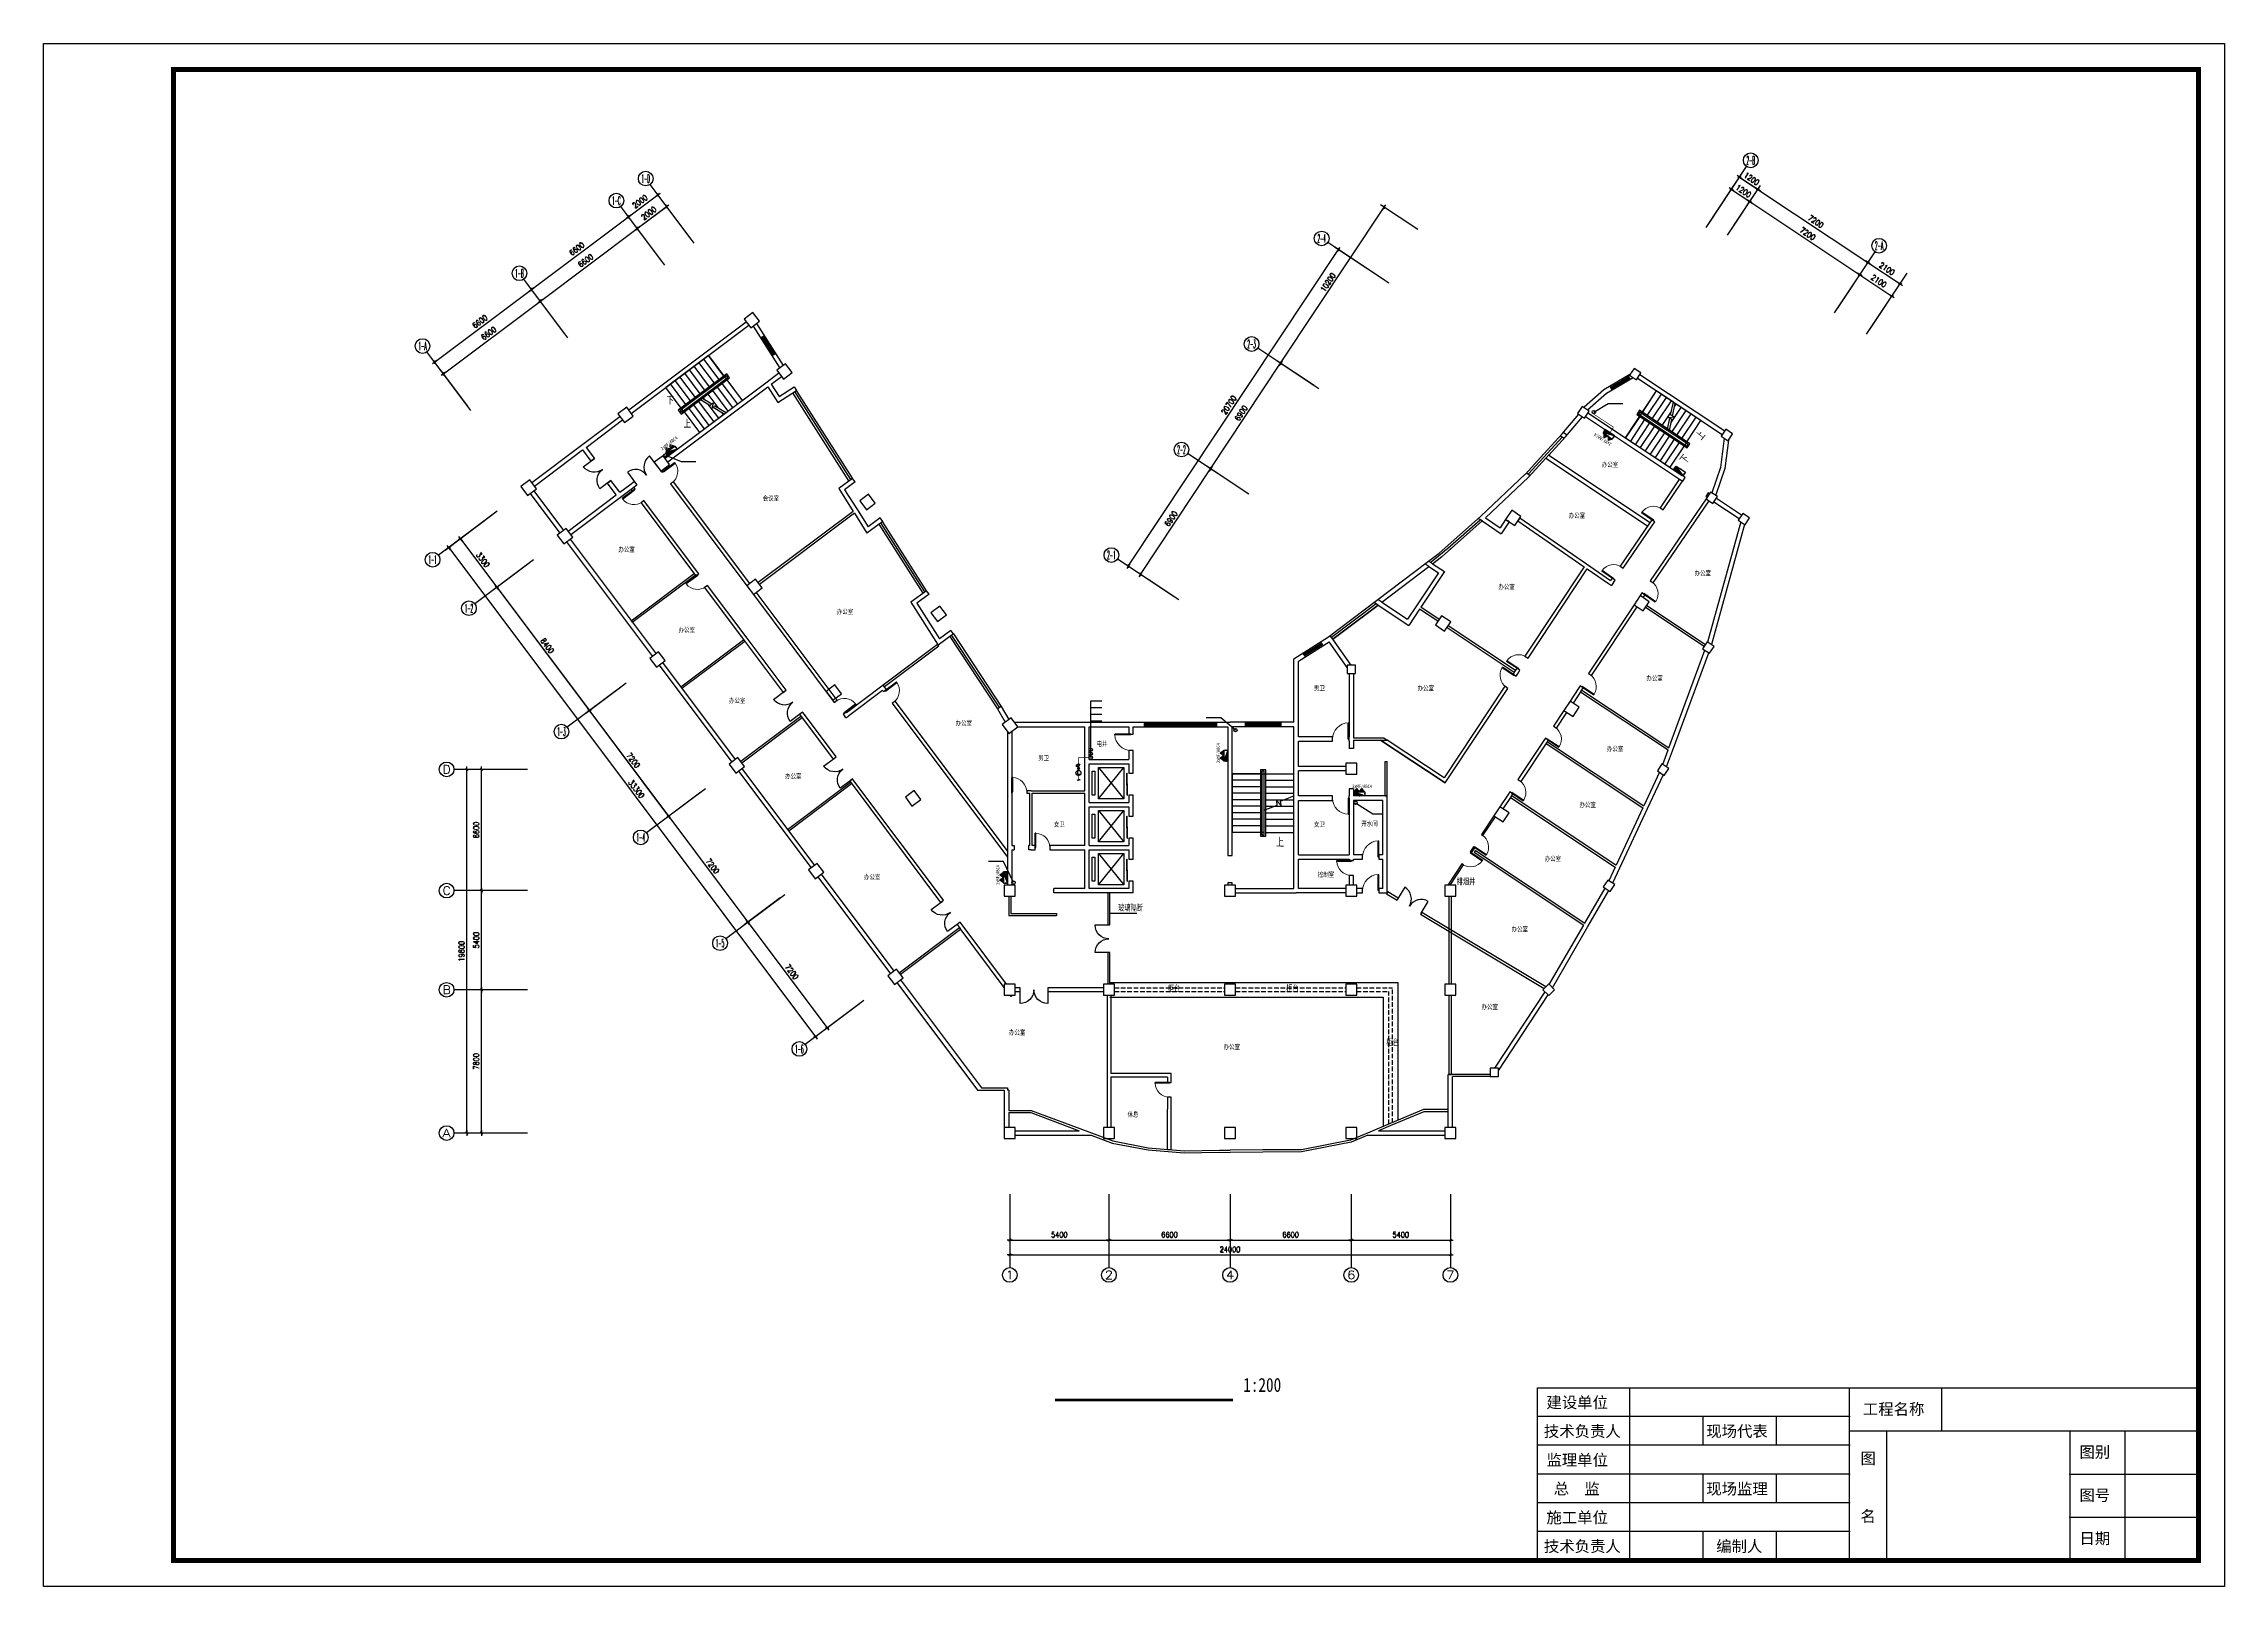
# Model space of a CAD drawing. Extents: x -149393 to 1177518, y -366685 to 296590.
# Drawn here: x 607049 to 725849, y -685 to 83324 of the extents above; entities that cross this region are included whole.
import ezdxf
from ezdxf.enums import TextEntityAlignment as Align

# ---------------------------------------------------------------- set-up
doc = ezdxf.new("R2010")
doc.units = 0
doc.header["$LTSCALE"] = 1000
doc.header["$MEASUREMENT"] = 0
doc.linetypes.add('DASH', pattern=[0.35, 0.25, -0.1])
doc.linetypes.add('常规', pattern=[20, 10, 0, 10])
doc.layers.get('0').update_dxf_attribs({"linetype": 'CONTINUOUS'})
doc.layers.get('Defpoints').update_dxf_attribs({"linetype": 'CONTINUOUS'})
for name, color, linetype in [('AXIS', 3, 'CONTINUOUS'), ('AXIS_TEXT', 7, 'CONTINUOUS'), ('COLUMN', 9, 'CONTINUOUS'), ('EQUIP-动力', 3, 'CONTINUOUS'), ('EQUIP-消防', 3, 'CONTINUOUS'), ('PUB_TITLE', 253, 'CONTINUOUS'), ('STAIR', 2, 'CONTINUOUS'), ('TEL_SYMB', 3, 'CONTINUOUS'), ('TEL_TEXT', 7, 'CONTINUOUS'), ('TH_TEXT', 7, 'CONTINUOUS'), ('WALL', 9, 'CONTINUOUS'), ('WALL-MOVE', 6, 'CONTINUOUS'), ('WINDOW', 4, 'CONTINUOUS'), ('WIRE-消防', 3, '常规')]:
    doc.layers.add(name, color=color, linetype=linetype)
doc.styles.add('_TCH_AXIS', font='COMPLEX', dxfattribs={"bigfont": 'GBCBIG'})
doc.styles.add('_TCH_DIM', font='SIMPLEX', dxfattribs={"bigfont": 'GBCBIG'})
doc.styles.add('_TCH_DIM_T3', font='SIMPLEX', dxfattribs={"width": 0.705882, "bigfont": 'GBCBIG'})
doc.styles.add('_TEL_DIM', font='', dxfattribs={"width": 0.8, "height": 3.5})
doc.styles.add('COMPLEX', font='COMPLEX')
doc.styles.add('DIM_FONT', font='SIMPLEX.shx', dxfattribs={"width": 0.8})
doc.styles.get("Standard").update_dxf_attribs({"font": 'gbenor.shx', "bigfont": 'gbcbig.shx'})
doc.styles.add('宋体', font='')
doc.styles.get('_TEL_DIM').set_extended_font_data('SimSun')
doc.styles.get('宋体').set_extended_font_data('SimSun')
doc.dimstyles.new('_TCH_ARCH&&100', dxfattribs={"dimtxt": 297.5, "dimasz": 100, "dimexe": 250, "dimexo": 300, "dimgap": 126.25, "dimtad": 1, "dimdec": 0, "dimzin": 0, "dimdsep": 46, "dimtxsty": '_TCH_DIM_T3', "dimblk": 'ARCHTICK', "dimcen": 0.09, "dimclrt": 7, "dimazin": 2, "dimtfac": 1, "dimtdec": 0, "dimtix": 1, "dimtmove": 2, "dimatfit": 3, "dimfxl": 1, "dimtolj": 1, "dimtzin": 0, "dimarcsym": 0})
doc.dimstyles.new('DIMN', dxfattribs={"dimtxt": 300, "dimasz": 1, "dimexe": 250, "dimexo": 300, "dimgap": 150, "dimtad": 1, "dimdec": 0, "dimdsep": 46, "dimtxsty": 'DIM_FONT', "dimblk": '_DIMX', "dimcen": 2.5, "dimclrt": 7, "dimadec": 0, "dimazin": 0, "dimtfac": 1, "dimtdec": 0, "dimtix": 1, "dimtmove": 2, "dimatfit": 3, "dimldrblk": '_DIMX', "dimfxl": 1, "dimtolj": 1, "dimarcsym": 0})

# ---------------------------------------------------------------- blocks, each defined once
blk = doc.blocks.new('$equip_U$00000299(cyc-PC)')
for p in [(0.51, 0.3), (0.3, 0)]:
    blk.add_line(p, (0.3, 0.3))
blk.add_lwpolyline([(0, -0.17), (0.6, 0.17), (0.6, -0.17), (0, 0.17)], close=True)
for p in [(0, 0), (0.6, 0)]:
    blk.add_point(p)
at = {"color": 7, "style": '_TEL_DIM', "flags": 1}
blk.add_attdef('A', text='', height=0.00002, dxfattribs=at).set_placement((0, 0), align=Align.MIDDLE_CENTER)
blk = doc.blocks.new('$equip_U$00000300(cyc-PC)')
for p, q in [((0.46, -0.11), (0.46, 0.16)), ((0.12, -0.11), (0.46, -0.11))]:
    blk.add_line(p, q)
blk.add_circle((0.32, 0), 0.324)
for p in [(0, 0), (0.65, 0)]:
    blk.add_point(p)
at = {"color": 7, "style": '_TEL_DIM', "flags": 1}
blk.add_attdef('A', text='', height=0.00002, dxfattribs=at).set_placement((0, 0), align=Align.MIDDLE_CENTER)
blk = doc.blocks.new('$equip_U$00000248(USER-8292BC9721)')
blk.add_spline([(-0.16, 0.06), (-0.11, -0.08), (0.12, 0.08), (0.17, -0.07)], degree=3)
at = {"color": 7, "style": '_TEL_DIM', "flags": 1}
blk.add_attdef('A', text='', height=0.00002, dxfattribs=at).set_placement((0, 0), align=Align.MIDDLE_CENTER)
blk = doc.blocks.new('$equip_U$00000211(USER-8DF96EF98D)')
at = {"xscale": 0.7000000000007276, "yscale": 0.7000000000007276, "zscale": 0.7000000000007276}
blk.add_blockref('$equip_U$00000248(USER-8292BC9721)', (0, 0), dxfattribs=at)
at = {"color": 7, "style": '_TEL_DIM', "flags": 1}
blk.add_attdef('A', text='', height=0.00002, dxfattribs=at).set_placement((0, 0), align=Align.MIDDLE_CENTER)
blk = doc.blocks.new('$equip_U$00000374(cyc-PC)')
blk.add_point((0, 0))
at = {"xscale": 1.619999999998981, "yscale": 1.619999999998981, "zscale": 1.619999999998981}
blk.add_blockref('$equip_U$00000211(USER-8DF96EF98D)', (0, 0), dxfattribs=at)
at = {"color": 7, "style": '_TEL_DIM', "flags": 1}
blk.add_attdef('A', text='', height=0.00002, dxfattribs=at).set_placement((0, 0), align=Align.MIDDLE_CENTER)
blk = doc.blocks.new('$equip_U$00000306(cyc-PC)')
for p, q in [((1.6, -0.29), (0, 0.29)), ((0, 0.29), (1.6, 0.29)), ((0, -0.29), (0, 0.29)), ((1.6, 0.29), (1.6, -0.29)), ((1.6, -0.29), (0, -0.29))]:
    blk.add_line(p, q)
for p in [(0, 0), (0.8, 0.29), (1.6, 0), (0.8, -0.29)]:
    blk.add_point(p)
blk.add_solid([(1.6, -0.29), (0, -0.29), (0, 0.29)])
at = {"color": 7, "style": '_TEL_DIM', "flags": 1}
blk.add_attdef('A', text='', height=0.00002, dxfattribs=at).set_placement((0, 0), align=Align.MIDDLE_CENTER)
blk = doc.blocks.new('$equip_U$00000441(cyc-PC)')
for p, q in [((-0.78, 0), (-0.39, 0.56)), ((0, 0), (-0.78, 0)), ((-0.54, 0.06), (-0.38, 0.23)), ((-0.54, 0.17), (-0.48, 0.23)), ((-0.54, 0), (-0.54, 0.23)), ((-0.54, 0.23), (-0.24, 0.23)), ((-0.24, 0), (-0.54, 0)), ((-0.5, 0), (-0.27, 0.23)), ((-0.4, 0), (-0.24, 0.16)), ((0, 0), (-0.39, 0.56)), ((-0.3, 0), (-0.24, 0.06)), ((-0.24, 0.23), (-0.24, 0)), ((0, 0), (0.39, 0.56)), ((0.78, 0), (0, 0)), ((0.24, 0.06), (0.41, 0.23)), ((0.24, 0.17), (0.3, 0.23)), ((0.24, 0), (0.24, 0.23)), ((0.24, 0.23), (0.54, 0.23)), ((0.54, 0), (0.24, 0)), ((0.28, 0), (0.51, 0.23)), ((0.38, 0), (0.54, 0.16)), ((0.78, 0), (0.39, 0.56)), ((0.49, 0), (0.54, 0.06)), ((0.54, 0.23), (0.54, 0))]:
    blk.add_line(p, q)
blk.add_point((0, 0))
at = {"style": '宋体', "width": 0.8}
blk.add_text('2xMF/ABC4', height=0.522, dxfattribs=at).set_placement((-1.12, 0.62))
at = {"color": 7, "style": '_TEL_DIM', "flags": 1}
blk.add_attdef('A', text='', height=0.00002, dxfattribs=at).set_placement((0, 0), align=Align.MIDDLE_CENTER)
blk = doc.blocks.new('_DIMX')
blk.add_line((-150, 0), (150, 0))
at = {"const_width": 50}
blk.add_lwpolyline([(-70, -70), (70, 70)], dxfattribs=at)
blk = doc.blocks.new('_ArchTick')
at = {"color": 0, "linetype": 'ByBlock', "const_width": 0.4}
blk.add_lwpolyline([(-0.5, -0.5), (0.5, 0.5)], dxfattribs=at)
blk = doc.blocks.new('*D807')
at = {"layer": 'AXIS', "color": 0, "lineweight": -2, "transparency": 16777216}
for p, q in [((639391, 73258), (640991, 74458)), ((642311, 72698), (640841, 74658)), ((640711, 71498), (639241, 73458))]:
    blk.add_line(p, q, dxfattribs=at)
at = {"layer": 'Defpoints', "color": 0, "transparency": 16777216}
for p in [(640991, 74458), (642491, 72458), (640891, 71258)]:
    blk.add_point(p, dxfattribs=at)
at = {"layer": 'AXIS', "color": 0, "lineweight": -2, "transparency": 16777216, "xscale": 100, "yscale": 100, "zscale": 100}
for p, rotation in [((640991, 74458), 36.87000000000068), ((639391, 73258), 216.8700000000007)]:
    blk.add_blockref('_ArchTick', p, dxfattribs=dict(at, rotation=rotation))
at = {"layer": 'AXIS', "color": 7, "transparency": 16777216, "insert": (640026, 74078), "char_height": 297.5, "attachment_point": 5, "rotation": 36.87, "style": '_TCH_DIM_T3'}
blk.add_mtext('\\A1;2000', dxfattribs=at)
blk = doc.blocks.new('*D808')
at = {"layer": 'AXIS', "color": 0, "lineweight": -2, "transparency": 16777216}
for p, q in [((638911, 73898), (640511, 75098)), ((642311, 72698), (640361, 75298)), ((640711, 71498), (638761, 74098))]:
    blk.add_line(p, q, dxfattribs=at)
at = {"layer": 'Defpoints', "color": 0, "transparency": 16777216}
for p in [(640511, 75098), (642491, 72458), (640891, 71258)]:
    blk.add_point(p, dxfattribs=at)
at = {"layer": 'AXIS', "color": 0, "lineweight": -2, "transparency": 16777216, "xscale": 100, "yscale": 100, "zscale": 100}
for p, rotation in [((640511, 75098), 36.87000000000068), ((638911, 73898), 216.8700000000007)]:
    blk.add_blockref('_ArchTick', p, dxfattribs=dict(at, rotation=rotation))
at = {"layer": 'AXIS', "color": 7, "transparency": 16777216, "insert": (639546, 74718), "char_height": 297.5, "attachment_point": 5, "rotation": 36.87, "style": '_TCH_DIM_T3'}
blk.add_mtext('\\A1;2000', dxfattribs=at)
blk = doc.blocks.new('*D809')
at = {"layer": 'AXIS', "color": 0, "lineweight": -2, "transparency": 16777216}
for p, q in [((634111, 69298), (639391, 73258)), ((640711, 71498), (639241, 73458)), ((635431, 67538), (633961, 69498))]:
    blk.add_line(p, q, dxfattribs=at)
at = {"layer": 'Defpoints', "color": 0, "transparency": 16777216}
for p in [(639391, 73258), (640891, 71258), (635611, 67298)]:
    blk.add_point(p, dxfattribs=at)
at = {"layer": 'AXIS', "color": 0, "lineweight": -2, "transparency": 16777216, "xscale": 100, "yscale": 100, "zscale": 100}
for p, rotation in [((639391, 73258), 36.86999999999998), ((634111, 69298), 216.87)]:
    blk.add_blockref('_ArchTick', p, dxfattribs=dict(at, rotation=rotation))
at = {"layer": 'AXIS', "color": 7, "transparency": 16777216, "insert": (636586, 71498), "char_height": 297.5, "attachment_point": 5, "rotation": 36.87, "style": '_TCH_DIM_T3'}
blk.add_mtext('\\A1;6600', dxfattribs=at)
blk = doc.blocks.new('*D810')
at = {"layer": 'AXIS', "color": 0, "lineweight": -2, "transparency": 16777216}
for p, q in [((633631, 69938), (638911, 73898)), ((640711, 71498), (638761, 74098)), ((635431, 67538), (633481, 70138))]:
    blk.add_line(p, q, dxfattribs=at)
at = {"layer": 'Defpoints', "color": 0, "transparency": 16777216}
for p in [(638911, 73898), (640891, 71258), (635611, 67298)]:
    blk.add_point(p, dxfattribs=at)
at = {"layer": 'AXIS', "color": 0, "lineweight": -2, "transparency": 16777216, "xscale": 100, "yscale": 100, "zscale": 100}
for p, rotation in [((638911, 73898), 36.86999999999998), ((633631, 69938), 216.87)]:
    blk.add_blockref('_ArchTick', p, dxfattribs=dict(at, rotation=rotation))
at = {"layer": 'AXIS', "color": 7, "transparency": 16777216, "insert": (636106, 72138), "char_height": 297.5, "attachment_point": 5, "rotation": 36.87, "style": '_TCH_DIM_T3'}
blk.add_mtext('\\A1;6600', dxfattribs=at)
blk = doc.blocks.new('*D811')
at = {"layer": 'AXIS', "color": 0, "lineweight": -2, "transparency": 16777216}
for p, q in [((628831, 65338), (634111, 69298)), ((635431, 67538), (633961, 69498)), ((630151, 63578), (628681, 65538))]:
    blk.add_line(p, q, dxfattribs=at)
at = {"layer": 'Defpoints', "color": 0, "transparency": 16777216}
for p in [(634111, 69298), (635611, 67298), (630331, 63338)]:
    blk.add_point(p, dxfattribs=at)
at = {"layer": 'AXIS', "color": 0, "lineweight": -2, "transparency": 16777216, "xscale": 100, "yscale": 100, "zscale": 100}
for p, rotation in [((634111, 69298), 36.86999999999998), ((628831, 65338), 216.87)]:
    blk.add_blockref('_ArchTick', p, dxfattribs=dict(at, rotation=rotation))
at = {"layer": 'AXIS', "color": 7, "transparency": 16777216, "insert": (631306, 67538), "char_height": 297.5, "attachment_point": 5, "rotation": 36.87, "style": '_TCH_DIM_T3'}
blk.add_mtext('\\A1;6600', dxfattribs=at)
blk = doc.blocks.new('*D812')
at = {"layer": 'AXIS', "color": 0, "lineweight": -2, "transparency": 16777216}
for p, q in [((635431, 67538), (633481, 70138)), ((628351, 65978), (633631, 69938)), ((630151, 63578), (628201, 66178))]:
    blk.add_line(p, q, dxfattribs=at)
at = {"layer": 'Defpoints', "color": 0, "transparency": 16777216}
for p in [(633631, 69938), (635611, 67298), (630331, 63338)]:
    blk.add_point(p, dxfattribs=at)
at = {"layer": 'AXIS', "color": 0, "lineweight": -2, "transparency": 16777216, "xscale": 100, "yscale": 100, "zscale": 100}
for p, rotation in [((633631, 69938), 36.86999999999998), ((628351, 65978), 216.87)]:
    blk.add_blockref('_ArchTick', p, dxfattribs=dict(at, rotation=rotation))
at = {"layer": 'AXIS', "color": 7, "transparency": 16777216, "insert": (630826, 68178), "char_height": 297.5, "attachment_point": 5, "rotation": 36.87, "style": '_TCH_DIM_T3'}
blk.add_mtext('\\A1;6600', dxfattribs=at)
blk = doc.blocks.new('*D813')
at = {"layer": 'AXIS', "color": 0, "lineweight": -2, "transparency": 16777216}
for p, q in [((704773, 68906), (706128, 70947)), ((705990, 70739), (707739, 69576)), ((706522, 67744), (707878, 69785))]:
    blk.add_line(p, q, dxfattribs=at)
at = {"layer": 'Defpoints', "color": 0, "transparency": 16777216}
for p in [(707739, 69576), (704607, 68656), (706356, 67494)]:
    blk.add_point(p, dxfattribs=at)
at = {"layer": 'AXIS', "color": 0, "lineweight": -2, "transparency": 16777216, "xscale": 100, "yscale": 100, "zscale": 100}
for p, rotation in [((705990, 70739), 146.3999999999992), ((707739, 69576), 326.3999999999992)]:
    blk.add_blockref('_ArchTick', p, dxfattribs=dict(at, rotation=rotation))
at = {"layer": 'AXIS', "color": 7, "transparency": 16777216, "insert": (707017, 70387), "char_height": 297.5, "attachment_point": 5, "rotation": 326.4, "style": '_TCH_DIM_T3'}
blk.add_mtext('\\A1;2100', dxfattribs=at)
blk = doc.blocks.new('*D814')
at = {"layer": 'AXIS', "color": 0, "lineweight": -2, "transparency": 16777216}
for p, q in [((704773, 68906), (706571, 71613)), ((706433, 71405), (708182, 70243)), ((706522, 67744), (708320, 70451))]:
    blk.add_line(p, q, dxfattribs=at)
at = {"layer": 'Defpoints', "color": 0, "transparency": 16777216}
for p in [(708182, 70243), (704607, 68656), (706356, 67494)]:
    blk.add_point(p, dxfattribs=at)
at = {"layer": 'AXIS', "color": 0, "lineweight": -2, "transparency": 16777216, "xscale": 100, "yscale": 100, "zscale": 100}
for p, rotation in [((706433, 71405), 146.4000000000005), ((708182, 70243), 326.4000000000005)]:
    blk.add_blockref('_ArchTick', p, dxfattribs=dict(at, rotation=rotation))
at = {"layer": 'AXIS', "color": 7, "transparency": 16777216, "insert": (707460, 71053), "char_height": 297.5, "attachment_point": 5, "rotation": 326.4, "style": '_TCH_DIM_T3'}
blk.add_mtext('\\A1;2100', dxfattribs=at)
blk = doc.blocks.new('*D815')
at = {"layer": 'AXIS', "color": 0, "lineweight": -2, "transparency": 16777216}
for p, q in [((698776, 72891), (700131, 74931)), ((699993, 74723), (705990, 70739)), ((704773, 68906), (706128, 70947))]:
    blk.add_line(p, q, dxfattribs=at)
at = {"layer": 'Defpoints', "color": 0, "transparency": 16777216}
for p in [(698610, 72641), (705990, 70739), (704607, 68656)]:
    blk.add_point(p, dxfattribs=at)
at = {"layer": 'AXIS', "color": 0, "lineweight": -2, "transparency": 16777216, "xscale": 100, "yscale": 100, "zscale": 100}
for p, rotation in [((699993, 74723), 146.3999999999997), ((705990, 70739), 326.3999999999997)]:
    blk.add_blockref('_ArchTick', p, dxfattribs=dict(at, rotation=rotation))
at = {"layer": 'AXIS', "color": 7, "transparency": 16777216, "insert": (703144, 72960), "char_height": 297.5, "attachment_point": 5, "rotation": 326.4, "style": '_TCH_DIM_T3'}
blk.add_mtext('\\A1;7200', dxfattribs=at)
blk = doc.blocks.new('*D816')
at = {"layer": 'AXIS', "color": 0, "lineweight": -2, "transparency": 16777216}
for p, q in [((698776, 72891), (700574, 75598)), ((700436, 75389), (706433, 71405)), ((704773, 68906), (706571, 71613))]:
    blk.add_line(p, q, dxfattribs=at)
at = {"layer": 'Defpoints', "color": 0, "transparency": 16777216}
for p in [(698610, 72641), (706433, 71405), (704607, 68656)]:
    blk.add_point(p, dxfattribs=at)
at = {"layer": 'AXIS', "color": 0, "lineweight": -2, "transparency": 16777216, "xscale": 100, "yscale": 100, "zscale": 100}
for p, rotation in [((700436, 75389), 146.3999999999997), ((706433, 71405), 326.3999999999997)]:
    blk.add_blockref('_ArchTick', p, dxfattribs=dict(at, rotation=rotation))
at = {"layer": 'AXIS', "color": 7, "transparency": 16777216, "insert": (703586, 73626), "char_height": 297.5, "attachment_point": 5, "rotation": 326.4, "style": '_TCH_DIM_T3'}
blk.add_mtext('\\A1;7200', dxfattribs=at)
blk = doc.blocks.new('*D817')
at = {"layer": 'AXIS', "color": 0, "lineweight": -2, "transparency": 16777216}
for p, q in [((697776, 73555), (699132, 75595)), ((698776, 72891), (700131, 74931)), ((698994, 75387), (699993, 74723))]:
    blk.add_line(p, q, dxfattribs=at)
at = {"layer": 'Defpoints', "color": 0, "transparency": 16777216}
for p in [(699993, 74723), (697610, 73305), (698610, 72641)]:
    blk.add_point(p, dxfattribs=at)
at = {"layer": 'AXIS', "color": 0, "lineweight": -2, "transparency": 16777216, "xscale": 100, "yscale": 100, "zscale": 100}
for p, rotation in [((698994, 75387), 146.4000000000012), ((699993, 74723), 326.4000000000012)]:
    blk.add_blockref('_ArchTick', p, dxfattribs=dict(at, rotation=rotation))
at = {"layer": 'AXIS', "color": 7, "transparency": 16777216, "insert": (699645, 75284), "char_height": 297.5, "attachment_point": 5, "rotation": 326.4, "style": '_TCH_DIM_T3'}
blk.add_mtext('\\A1;1200', dxfattribs=at)
blk = doc.blocks.new('*D818')
at = {"layer": 'AXIS', "color": 0, "lineweight": -2, "transparency": 16777216}
for p, q in [((697776, 73555), (699575, 76262)), ((699436, 76053), (700436, 75389)), ((698776, 72891), (700574, 75598))]:
    blk.add_line(p, q, dxfattribs=at)
at = {"layer": 'Defpoints', "color": 0, "transparency": 16777216}
for p in [(700436, 75389), (697610, 73305), (698610, 72641)]:
    blk.add_point(p, dxfattribs=at)
at = {"layer": 'AXIS', "color": 0, "lineweight": -2, "transparency": 16777216, "xscale": 100, "yscale": 100, "zscale": 100}
for p, rotation in [((699436, 76053), 146.3999999999981), ((700436, 75389), 326.3999999999982)]:
    blk.add_blockref('_ArchTick', p, dxfattribs=dict(at, rotation=rotation))
at = {"layer": 'AXIS', "color": 7, "transparency": 16777216, "insert": (700088, 75950), "char_height": 297.5, "attachment_point": 5, "rotation": 326.4, "style": '_TCH_DIM_T3'}
blk.add_mtext('\\A1;1200', dxfattribs=at)
blk = doc.blocks.new('*D819')
at = {"layer": 'AXIS', "color": 0, "lineweight": -2, "transparency": 16777216}
for p, q in [((674437, 65916), (680082, 74412)), ((681914, 73194), (679874, 74550)), ((676270, 64699), (674229, 66054))]:
    blk.add_line(p, q, dxfattribs=at)
at = {"layer": 'Defpoints', "color": 0, "transparency": 16777216}
for p in [(680082, 74412), (682164, 73028), (676520, 64533)]:
    blk.add_point(p, dxfattribs=at)
at = {"layer": 'AXIS', "color": 0, "lineweight": -2, "transparency": 16777216, "xscale": 100, "yscale": 100, "zscale": 100}
for p, rotation in [((680082, 74412), 56.39999999999981), ((674437, 65916), 236.3999999999998)]:
    blk.add_blockref('_ArchTick', p, dxfattribs=dict(at, rotation=rotation))
at = {"layer": 'AXIS', "color": 7, "transparency": 16777216, "insert": (677031, 70316), "char_height": 297.5, "attachment_point": 5, "rotation": 56.4, "style": '_TCH_DIM_T3'}
blk.add_mtext('\\A1;10200', dxfattribs=at)
blk = doc.blocks.new('*D820')
at = {"layer": 'AXIS', "color": 0, "lineweight": -2, "transparency": 16777216}
for p, q in [((670619, 60169), (674437, 65916)), ((676270, 64699), (674229, 66054)), ((672451, 58951), (670411, 60307))]:
    blk.add_line(p, q, dxfattribs=at)
at = {"layer": 'Defpoints', "color": 0, "transparency": 16777216}
for p in [(674437, 65916), (676520, 64533), (672701, 58785)]:
    blk.add_point(p, dxfattribs=at)
at = {"layer": 'AXIS', "color": 0, "lineweight": -2, "transparency": 16777216, "xscale": 100, "yscale": 100, "zscale": 100}
for p, rotation in [((674437, 65916), 56.40000000000044), ((670619, 60169), 236.4000000000005)]:
    blk.add_blockref('_ArchTick', p, dxfattribs=dict(at, rotation=rotation))
at = {"layer": 'AXIS', "color": 7, "transparency": 16777216, "insert": (672299, 63195), "char_height": 297.5, "attachment_point": 5, "rotation": 56.4, "style": '_TCH_DIM_T3'}
blk.add_mtext('\\A1;6900', dxfattribs=at)
blk = doc.blocks.new('*D821')
at = {"layer": 'AXIS', "color": 0, "lineweight": -2, "transparency": 16777216}
for p, q in [((666800, 54422), (670619, 60169)), ((672451, 58951), (670411, 60307)), ((668633, 53204), (666592, 54560))]:
    blk.add_line(p, q, dxfattribs=at)
at = {"layer": 'Defpoints', "color": 0, "transparency": 16777216}
for p in [(670619, 60169), (672701, 58785), (668883, 53038)]:
    blk.add_point(p, dxfattribs=at)
at = {"layer": 'AXIS', "color": 0, "lineweight": -2, "transparency": 16777216, "xscale": 100, "yscale": 100, "zscale": 100}
for p, rotation in [((670619, 60169), 56.39999999999963), ((666800, 54422), 236.3999999999997)]:
    blk.add_blockref('_ArchTick', p, dxfattribs=dict(at, rotation=rotation))
at = {"layer": 'AXIS', "color": 7, "transparency": 16777216, "insert": (668481, 57447), "char_height": 297.5, "attachment_point": 5, "rotation": 56.4, "style": '_TCH_DIM_T3'}
blk.add_mtext('\\A1;6900', dxfattribs=at)
blk = doc.blocks.new('*D822')
at = {"layer": 'AXIS', "color": 0, "lineweight": -2, "transparency": 16777216}
for p, q in [((666134, 54864), (677589, 72106)), ((680088, 70446), (677381, 72244)), ((668633, 53204), (665926, 55003))]:
    blk.add_line(p, q, dxfattribs=at)
at = {"layer": 'Defpoints', "color": 0, "transparency": 16777216}
for p in [(677589, 72106), (680338, 70280), (668883, 53038)]:
    blk.add_point(p, dxfattribs=at)
at = {"layer": 'AXIS', "color": 0, "lineweight": -2, "transparency": 16777216, "xscale": 100, "yscale": 100, "zscale": 100}
for p, rotation in [((677589, 72106), 56.39999999999999), ((666134, 54864), 236.4)]:
    blk.add_blockref('_ArchTick', p, dxfattribs=dict(at, rotation=rotation))
at = {"layer": 'AXIS', "color": 7, "transparency": 16777216, "insert": (671633, 63637), "char_height": 297.5, "attachment_point": 5, "rotation": 56.4, "style": '_TCH_DIM_T3'}
blk.add_mtext('\\A1;20700', dxfattribs=at)
blk = doc.blocks.new('*D823')
at = {"layer": 'AXIS', "color": 0, "lineweight": -2, "transparency": 16777216}
for p, q in [((638540, 48321), (636580, 46851)), ((636780, 47001), (641100, 41241)), ((642860, 42561), (640900, 41091))]:
    blk.add_line(p, q, dxfattribs=at)
at = {"layer": 'Defpoints', "color": 0, "transparency": 16777216}
for p in [(638780, 48501), (643100, 42741), (641100, 41241)]:
    blk.add_point(p, dxfattribs=at)
at = {"layer": 'AXIS', "color": 0, "lineweight": -2, "transparency": 16777216, "xscale": 100, "yscale": 100, "zscale": 100}
for p, rotation in [((636780, 47001), 126.8700000000011), ((641100, 41241), 306.8700000000011)]:
    blk.add_blockref('_ArchTick', p, dxfattribs=dict(at, rotation=rotation))
at = {"layer": 'AXIS', "color": 7, "transparency": 16777216, "insert": (639160, 44286), "char_height": 297.5, "attachment_point": 5, "rotation": 306.87, "style": '_TCH_DIM_T3'}
blk.add_mtext('\\A1;7200', dxfattribs=at)
blk = doc.blocks.new('*D824')
at = {"layer": 'AXIS', "color": 0, "lineweight": -2, "transparency": 16777216}
for p, q in [((647180, 36801), (645220, 35331)), ((645420, 35481), (649740, 29721)), ((651500, 31041), (649540, 29571))]:
    blk.add_line(p, q, dxfattribs=at)
at = {"layer": 'Defpoints', "color": 0, "transparency": 16777216}
for p in [(647420, 36981), (651740, 31221), (649740, 29721)]:
    blk.add_point(p, dxfattribs=at)
at = {"layer": 'AXIS', "color": 0, "lineweight": -2, "transparency": 16777216, "xscale": 100, "yscale": 100, "zscale": 100}
for p, rotation in [((645420, 35481), 126.8700000000012), ((649740, 29721), 306.8700000000013)]:
    blk.add_blockref('_ArchTick', p, dxfattribs=dict(at, rotation=rotation))
at = {"layer": 'AXIS', "color": 7, "transparency": 16777216, "insert": (647800, 32766), "char_height": 297.5, "attachment_point": 5, "rotation": 306.87, "style": '_TCH_DIM_T3'}
blk.add_mtext('\\A1;7200', dxfattribs=at)
blk = doc.blocks.new('*D825')
at = {"layer": 'AXIS', "color": 0, "lineweight": -2, "transparency": 16777216}
for p, q in [((631520, 57681), (628920, 55731)), ((629120, 55881), (649100, 29241)), ((651500, 31041), (648900, 29091))]:
    blk.add_line(p, q, dxfattribs=at)
at = {"layer": 'Defpoints', "color": 0, "transparency": 16777216}
for p in [(631760, 57861), (651740, 31221), (649100, 29241)]:
    blk.add_point(p, dxfattribs=at)
at = {"layer": 'AXIS', "color": 0, "lineweight": -2, "transparency": 16777216, "xscale": 100, "yscale": 100, "zscale": 100}
for p, rotation in [((629120, 55881), 126.8700000000008), ((649100, 29241), 306.8700000000008)]:
    blk.add_blockref('_ArchTick', p, dxfattribs=dict(at, rotation=rotation))
at = {"layer": 'AXIS', "color": 7, "transparency": 16777216, "insert": (639330, 42726), "char_height": 297.5, "attachment_point": 5, "rotation": 306.87, "style": '_TCH_DIM_T3'}
blk.add_mtext('\\A1;33300', dxfattribs=at)
blk = doc.blocks.new('*D826')
at = {"layer": 'AXIS', "color": 0, "lineweight": -2, "transparency": 16777216}
for p, q in [((642860, 42561), (640900, 41091)), ((641100, 41241), (645420, 35481)), ((647180, 36801), (645220, 35331))]:
    blk.add_line(p, q, dxfattribs=at)
at = {"layer": 'Defpoints', "color": 0, "transparency": 16777216}
for p in [(643100, 42741), (647420, 36981), (645420, 35481)]:
    blk.add_point(p, dxfattribs=at)
at = {"layer": 'AXIS', "color": 0, "lineweight": -2, "transparency": 16777216, "xscale": 100, "yscale": 100, "zscale": 100}
for p, rotation in [((641100, 41241), 126.8700000000003), ((645420, 35481), 306.8700000000003)]:
    blk.add_blockref('_ArchTick', p, dxfattribs=dict(at, rotation=rotation))
at = {"layer": 'AXIS', "color": 7, "transparency": 16777216, "insert": (643480, 38526), "char_height": 297.5, "attachment_point": 5, "rotation": 306.87, "style": '_TCH_DIM_T3'}
blk.add_mtext('\\A1;7200', dxfattribs=at)
blk = doc.blocks.new('*D827')
at = {"layer": 'AXIS', "color": 0, "lineweight": -2, "transparency": 16777216}
for p, q in [((633500, 55041), (631540, 53571)), ((631740, 53721), (636780, 47001)), ((638540, 48321), (636580, 46851))]:
    blk.add_line(p, q, dxfattribs=at)
at = {"layer": 'Defpoints', "color": 0, "transparency": 16777216}
for p in [(633740, 55221), (638780, 48501), (636780, 47001)]:
    blk.add_point(p, dxfattribs=at)
at = {"layer": 'AXIS', "color": 0, "lineweight": -2, "transparency": 16777216, "xscale": 100, "yscale": 100, "zscale": 100}
for p, rotation in [((631740, 53721), 126.8700000000008), ((636780, 47001), 306.8700000000008)]:
    blk.add_blockref('_ArchTick', p, dxfattribs=dict(at, rotation=rotation))
at = {"layer": 'AXIS', "color": 7, "transparency": 16777216, "insert": (634480, 50526), "char_height": 297.5, "attachment_point": 5, "rotation": 306.87, "style": '_TCH_DIM_T3'}
blk.add_mtext('\\A1;8400', dxfattribs=at)
blk = doc.blocks.new('*D828')
at = {"layer": 'AXIS', "color": 0, "lineweight": -2, "transparency": 16777216}
for p, q in [((631520, 57681), (629560, 56211)), ((629760, 56361), (631740, 53721)), ((633500, 55041), (631540, 53571))]:
    blk.add_line(p, q, dxfattribs=at)
at = {"layer": 'Defpoints', "color": 0, "transparency": 16777216}
for p in [(631760, 57861), (633740, 55221), (631740, 53721)]:
    blk.add_point(p, dxfattribs=at)
at = {"layer": 'AXIS', "color": 0, "lineweight": -2, "transparency": 16777216, "xscale": 100, "yscale": 100, "zscale": 100}
for p, rotation in [((629760, 56361), 126.8700000000016), ((631740, 53721), 306.8700000000015)]:
    blk.add_blockref('_ArchTick', p, dxfattribs=dict(at, rotation=rotation))
at = {"layer": 'AXIS', "color": 7, "transparency": 16777216, "insert": (630970, 55206), "char_height": 297.5, "attachment_point": 5, "rotation": 306.87, "style": '_TCH_DIM_T3'}
blk.add_mtext('\\A1;3300', dxfattribs=at)
blk = doc.blocks.new('*D829')
at = {"layer": 'AXIS', "color": 0, "lineweight": -2, "transparency": 16777216}
for p, q in [((671683, 20376), (671683, 17926)), ((678283, 20376), (678283, 17926)), ((671683, 18176), (678283, 18176))]:
    blk.add_line(p, q, dxfattribs=at)
at = {"layer": 'Defpoints', "color": 0, "transparency": 16777216}
for p in [(671683, 20676), (678283, 20676), (678283, 18176)]:
    blk.add_point(p, dxfattribs=at)
at = {"layer": 'AXIS', "color": 0, "lineweight": -2, "transparency": 16777216, "xscale": 100, "yscale": 100, "zscale": 100, "rotation": 180}
blk.add_blockref('_ArchTick', (671683, 18176), dxfattribs=at)
at = {"layer": 'AXIS', "color": 0, "lineweight": -2, "transparency": 16777216, "xscale": 100, "yscale": 100, "zscale": 100}
blk.add_blockref('_ArchTick', (678283, 18176), dxfattribs=at)
at = {"layer": 'AXIS', "color": 7, "transparency": 16777216, "insert": (674983, 18451), "char_height": 297.5, "attachment_point": 5, "style": '_TCH_DIM_T3'}
blk.add_mtext('\\A1;6600', dxfattribs=at)
blk = doc.blocks.new('*D830')
at = {"layer": 'AXIS', "color": 0, "lineweight": -2, "transparency": 16777216}
for p, q in [((678283, 20376), (678283, 17926)), ((683683, 20376), (683683, 17926)), ((678283, 18176), (683683, 18176))]:
    blk.add_line(p, q, dxfattribs=at)
at = {"layer": 'Defpoints', "color": 0, "transparency": 16777216}
for p in [(678283, 20676), (683683, 20676), (683683, 18176)]:
    blk.add_point(p, dxfattribs=at)
at = {"layer": 'AXIS', "color": 0, "lineweight": -2, "transparency": 16777216, "xscale": 100, "yscale": 100, "zscale": 100, "rotation": 180}
blk.add_blockref('_ArchTick', (678283, 18176), dxfattribs=at)
at = {"layer": 'AXIS', "color": 0, "lineweight": -2, "transparency": 16777216, "xscale": 100, "yscale": 100, "zscale": 100}
blk.add_blockref('_ArchTick', (683683, 18176), dxfattribs=at)
at = {"layer": 'AXIS', "color": 7, "transparency": 16777216, "insert": (680983, 18451), "char_height": 297.5, "attachment_point": 5, "style": '_TCH_DIM_T3'}
blk.add_mtext('\\A1;5400', dxfattribs=at)
blk = doc.blocks.new('*D831')
at = {"layer": 'AXIS', "color": 0, "lineweight": -2, "transparency": 16777216}
for p, q in [((665083, 20376), (665083, 17926)), ((671683, 20376), (671683, 17926)), ((665083, 18176), (671683, 18176))]:
    blk.add_line(p, q, dxfattribs=at)
at = {"layer": 'Defpoints', "color": 0, "transparency": 16777216}
for p in [(665083, 20676), (671683, 20676), (671683, 18176)]:
    blk.add_point(p, dxfattribs=at)
at = {"layer": 'AXIS', "color": 0, "lineweight": -2, "transparency": 16777216, "xscale": 100, "yscale": 100, "zscale": 100, "rotation": 180}
blk.add_blockref('_ArchTick', (665083, 18176), dxfattribs=at)
at = {"layer": 'AXIS', "color": 0, "lineweight": -2, "transparency": 16777216, "xscale": 100, "yscale": 100, "zscale": 100}
blk.add_blockref('_ArchTick', (671683, 18176), dxfattribs=at)
at = {"layer": 'AXIS', "color": 7, "transparency": 16777216, "insert": (668383, 18451), "char_height": 297.5, "attachment_point": 5, "style": '_TCH_DIM_T3'}
blk.add_mtext('\\A1;6600', dxfattribs=at)
blk = doc.blocks.new('*D832')
at = {"layer": 'AXIS', "color": 0, "lineweight": -2, "transparency": 16777216}
for p, q in [((659683, 20376), (659683, 17926)), ((665083, 20376), (665083, 17926)), ((659683, 18176), (665083, 18176))]:
    blk.add_line(p, q, dxfattribs=at)
at = {"layer": 'Defpoints', "color": 0, "transparency": 16777216}
for p in [(659683, 20676), (665083, 20676), (665083, 18176)]:
    blk.add_point(p, dxfattribs=at)
at = {"layer": 'AXIS', "color": 0, "lineweight": -2, "transparency": 16777216, "xscale": 100, "yscale": 100, "zscale": 100, "rotation": 180}
blk.add_blockref('_ArchTick', (659683, 18176), dxfattribs=at)
at = {"layer": 'AXIS', "color": 0, "lineweight": -2, "transparency": 16777216, "xscale": 100, "yscale": 100, "zscale": 100}
blk.add_blockref('_ArchTick', (665083, 18176), dxfattribs=at)
at = {"layer": 'AXIS', "color": 7, "transparency": 16777216, "insert": (662383, 18451), "char_height": 297.5, "attachment_point": 5, "style": '_TCH_DIM_T3'}
blk.add_mtext('\\A1;5400', dxfattribs=at)
blk = doc.blocks.new('*D833')
at = {"layer": 'AXIS', "color": 0, "lineweight": -2, "transparency": 16777216}
for p, q in [((659683, 20376), (659683, 17126)), ((683683, 20376), (683683, 17126)), ((659683, 17376), (683683, 17376))]:
    blk.add_line(p, q, dxfattribs=at)
at = {"layer": 'Defpoints', "color": 0, "transparency": 16777216}
for p in [(659683, 20676), (683683, 20676), (683683, 17376)]:
    blk.add_point(p, dxfattribs=at)
at = {"layer": 'AXIS', "color": 0, "lineweight": -2, "transparency": 16777216, "xscale": 100, "yscale": 100, "zscale": 100, "rotation": 180}
blk.add_blockref('_ArchTick', (659683, 17376), dxfattribs=at)
at = {"layer": 'AXIS', "color": 0, "lineweight": -2, "transparency": 16777216, "xscale": 100, "yscale": 100, "zscale": 100}
blk.add_blockref('_ArchTick', (683683, 17376), dxfattribs=at)
at = {"layer": 'AXIS', "color": 7, "transparency": 16777216, "insert": (671683, 17651), "char_height": 297.5, "attachment_point": 5, "style": '_TCH_DIM_T3'}
blk.add_mtext('\\A1;24000', dxfattribs=at)
blk = doc.blocks.new('*D834')
at = {"layer": 'AXIS', "color": 0, "lineweight": -2, "transparency": 16777216}
for p, q in [((633105, 31802), (630655, 31802)), ((630905, 24002), (630905, 31802)), ((633105, 24002), (630655, 24002))]:
    blk.add_line(p, q, dxfattribs=at)
at = {"layer": 'Defpoints', "color": 0, "transparency": 16777216}
for p in [(630905, 31802), (633405, 31802), (633405, 24002)]:
    blk.add_point(p, dxfattribs=at)
at = {"layer": 'AXIS', "color": 0, "lineweight": -2, "transparency": 16777216, "xscale": 100, "yscale": 100, "zscale": 100}
for p, rotation in [((630905, 31802), 90), ((630905, 24002), 270)]:
    blk.add_blockref('_ArchTick', p, dxfattribs=dict(at, rotation=rotation))
at = {"layer": 'AXIS', "color": 7, "transparency": 16777216, "insert": (630630, 27902), "char_height": 297.5, "attachment_point": 5, "rotation": 90, "style": '_TCH_DIM_T3'}
blk.add_mtext('\\A1;7800', dxfattribs=at)
blk = doc.blocks.new('*D835')
at = {"layer": 'AXIS', "color": 0, "lineweight": -2, "transparency": 16777216}
for p, q in [((632805, 43802), (629855, 43802)), ((630105, 24002), (630105, 43802)), ((632805, 24002), (629855, 24002))]:
    blk.add_line(p, q, dxfattribs=at)
at = {"layer": 'Defpoints', "color": 0, "transparency": 16777216}
for p in [(630105, 43802), (633105, 43802), (633105, 24002)]:
    blk.add_point(p, dxfattribs=at)
at = {"layer": 'AXIS', "color": 0, "lineweight": -2, "transparency": 16777216, "xscale": 100, "yscale": 100, "zscale": 100}
for p, rotation in [((630105, 43802), 90), ((630105, 24002), 270)]:
    blk.add_blockref('_ArchTick', p, dxfattribs=dict(at, rotation=rotation))
at = {"layer": 'AXIS', "color": 7, "transparency": 16777216, "insert": (629830, 33902), "char_height": 297.5, "attachment_point": 5, "rotation": 90, "style": '_TCH_DIM_T3'}
blk.add_mtext('\\A1;19800', dxfattribs=at)
blk = doc.blocks.new('*D836')
at = {"layer": 'AXIS', "color": 0, "lineweight": -2, "transparency": 16777216}
for p, q in [((633105, 37202), (630655, 37202)), ((630905, 31802), (630905, 37202)), ((633105, 31802), (630655, 31802))]:
    blk.add_line(p, q, dxfattribs=at)
at = {"layer": 'Defpoints', "color": 0, "transparency": 16777216}
for p in [(630905, 37202), (633405, 37202), (633405, 31802)]:
    blk.add_point(p, dxfattribs=at)
at = {"layer": 'AXIS', "color": 0, "lineweight": -2, "transparency": 16777216, "xscale": 100, "yscale": 100, "zscale": 100}
for p, rotation in [((630905, 37202), 90), ((630905, 31802), 270)]:
    blk.add_blockref('_ArchTick', p, dxfattribs=dict(at, rotation=rotation))
at = {"layer": 'AXIS', "color": 7, "transparency": 16777216, "insert": (630630, 34502), "char_height": 297.5, "attachment_point": 5, "rotation": 90, "style": '_TCH_DIM_T3'}
blk.add_mtext('\\A1;5400', dxfattribs=at)
blk = doc.blocks.new('*D837')
at = {"layer": 'AXIS', "color": 0, "lineweight": -2, "transparency": 16777216}
for p, q in [((633105, 43802), (630655, 43802)), ((630905, 37202), (630905, 43802)), ((633105, 37202), (630655, 37202))]:
    blk.add_line(p, q, dxfattribs=at)
at = {"layer": 'Defpoints', "color": 0, "transparency": 16777216}
for p in [(630905, 43802), (633405, 43802), (633405, 37202)]:
    blk.add_point(p, dxfattribs=at)
at = {"layer": 'AXIS', "color": 0, "lineweight": -2, "transparency": 16777216, "xscale": 100, "yscale": 100, "zscale": 100}
for p, rotation in [((630905, 43802), 90), ((630905, 37202), 270)]:
    blk.add_blockref('_ArchTick', p, dxfattribs=dict(at, rotation=rotation))
at = {"layer": 'AXIS', "color": 7, "transparency": 16777216, "insert": (630630, 40502), "char_height": 297.5, "attachment_point": 5, "rotation": 90, "style": '_TCH_DIM_T3'}
blk.add_mtext('\\A1;6600', dxfattribs=at)
blk = doc.blocks.new('_FZHK')
blk.add_lwpolyline([(-0.5, -0.5), (0.5, -0.5), (0.5, 0.5), (-0.5, 0.5)], close=True)
blk = doc.blocks.new('_AXISO')
blk.add_circle((0, 0), 0.5)
at = {"layer": 'AXIS_TEXT', "style": 'COMPLEX', "width": 1.041667}
blk.add_attdef('A', text='', height=0.56, dxfattribs=at).set_placement((-0.25, -0.28), (0.25, -0.28), align=Align.FIT)
blk = doc.blocks.new('$TCHSYS$DOOR2D')
for p, q in [((0.45, 0.975), (0.5, 0.975)), ((0.45, 0), (0.45, 0.975)), ((0.5, 0), (0.45, 0)), ((0.5, 0), (0.5, 0.975))]:
    blk.add_line(p, q)
at = {"lineweight": 13}
blk.add_arc((0.475, 0), 0.975, 91.46928, 180, dxfattribs=at)
blk = doc.blocks.new('$DorLib2D$00000029')
for p, q in [((-0.5, 0.169), (0.02, 0.169)), ((-0.5, 0.169), (-0.5, 0.15)), ((-0.5, 0.15), (0.02, 0.15)), ((-0.02, 0.187), (-0.02, 0.169)), ((-0.02, 0.187), (0.5, 0.187)), ((-0.02, 0.169), (0.5, 0.169)), ((0.02, 0.15), (0.02, 0.169)), ((0.5, 0.187), (0.5, 0.169))]:
    blk.add_line(p, q)
blk = doc.blocks.new('$DorLib2D$00000001')
for p, q in [((0.45, 0.975), (0.5, 0.975)), ((0.45, 0), (0.45, 0.975)), ((0.5, 0), (0.45, 0)), ((0.5, 0), (0.5, 0.975))]:
    blk.add_line(p, q)
at = {"lineweight": 13}
blk.add_arc((0.475, 0), 0.975, 91.46928, 180, dxfattribs=at)
blk = doc.blocks.new('$TCHSYS$WIN2D')
for p, q in [((-0.5, 0.5), (0.5, 0.5)), ((0.5, 0.167), (-0.5, 0.167)), ((0.5, -0.167), (-0.5, -0.167)), ((-0.5, -0.5), (0.5, -0.5))]:
    blk.add_line(p, q)
blk = doc.blocks.new('会签栏')
at = {"layer": 'PUB_TITLE', "color": 4, "lineweight": 30}
blk.add_lwpolyline([(-18000, 0), (-18000, 4700), (0, 4700)], dxfattribs=at)
at = {"layer": 'PUB_TITLE', "color": 4}
for points in [[(-15500, 4700), (-15500, 0)], [(-9500, 0), (-9500, 4700)], [(-7000, 4700), (-7000, 3525)], [(-9500, 3917), (-18000, 3917)], [(-13500, 3917), (-13500, 3133)], [(-11500, 3917), (-11500, 3133)], [(-9500, 3133), (-18000, 3133)], [(-9500, 3525), (0, 3525)], [(-8500, 3525), (-8500, 0)], [(-3500, 3525), (-3500, 0)], [(-2000, 3525), (-2000, 0)], [(-9500, 2350), (-18000, 2350)], [(-13500, 2350), (-13500, 1567)], [(-11500, 2350), (-11500, 1567)], [(-3500, 2350), (0, 2350)], [(-9500, 1567), (-18000, 1567)], [(-9500, 783), (-18000, 783)], [(-13500, 783), (-13500, 0)], [(-11500, 783), (-11500, 0)], [(-3500, 1175), (0, 1175)]]:
    blk.add_lwpolyline(points, dxfattribs=at)
at = {"layer": 'PUB_TITLE'}
for p in [(-9500, 3917), (-9500, 3133), (-9500, 2350), (-9500, 1567), (-9500, 783), (-3500, 1175)]:
    blk.add_point(p, dxfattribs=at)
at = {"layer": 'PUB_TITLE', "color": 4}
blk.add_point((-3500, 2350), dxfattribs=at)
at = {"lineweight": -3, "style": '宋体'}
for s, p in [('建设单位', (-17758, 4147)), ('工程名称', (-9140, 3965)), ('技术负责人', (-17828, 3363)), ('现场代表', (-13405, 3363)), ('图别', (-3241, 2796)), ('监理单位', (-17758, 2580)), ('图', (-9206, 2624)), ('总  监', (-17560, 1797)), ('现场监理', (-13405, 1797)), ('图号', (-3241, 1621)), ('施工单位', (-17758, 1013)), ('名', (-9206, 1049)), ('日期', (-3241, 446)), ('技术负责人', (-17828, 230)), ('编制人', (-13134, 230))]:
    blk.add_text(s, height=307, dxfattribs=at).set_placement(p)

msp = doc.modelspace()

# ---------------------------------------------------------------- linework, layer by layer
at = {"color": 59}
for p, q in [((650921.8, 59509.4), (647867.5, 64309.5)), ((651018.1, 59581.6), (647968.7, 64374)), ((651114.4, 59653.8), (648070, 64438.4)), ((687943.7, 59896), (689790, 61915)), ((688772.4, 60980), (689773.1, 62074.4)), ((689044.1, 60921.5), (689950.3, 61912.4)), ((689682.9, 61975.7), (689878.6, 61834)), ((689842, 62156.7), (690037.7, 62015.1)), ((687771.7, 59885.7), (688772.4, 60980)), ((687948.8, 59723.7), (688880.2, 60742.2)), ((688880.2, 60742.2), (689079, 60959.7)), ((687828.6, 59948), (688032.2, 59815)), ((654956.2, 53393.4), (652562.6, 57154.2)), ((655053.2, 53464.6), (652659.5, 57225.4)), ((655143.2, 53530.8), (652756.5, 57296.6)), ((683073.4, 55578.9), (685320.6, 57573.1)), ((683232.7, 55399.4), (685409.4, 57331.1)), ((683553.1, 55844.1), (685306, 57399.7)), ((685409.4, 57331.1), (685202.6, 57468.4)), ((682636.2, 55097.2), (683553.1, 55844.1)), ((683630.8, 55752.7), (683816.4, 55917.4)), ((682509.5, 54850.6), (682297.7, 54991.3)), ((682428.2, 55090.2), (683080.5, 55584.7)), ((682712, 55004.2), (682500.3, 55144.9)), ((682712, 55004.2), (683225.5, 55393.5)), ((677050.2, 51013), (679667.4, 52997.2)), ((679638.7, 52824.8), (677210.4, 50983.9)), ((679744.5, 52754.5), (677282.9, 50888.3)), ((677282.9, 50888.3), (679744.5, 52754.5)), ((679744.5, 52754.5), (679532.8, 52895.1)), ((679947.1, 52908), (679735.4, 53048.7)), ((656516.6, 51102.8), (659113.6, 47162.5)), ((656618.4, 51178.3), (659211.9, 47220.6)), ((656420, 51031.3), (659010.1, 47101.4)), ((677282.9, 50888.3), (677137.9, 51079.5)), ((664509.1, 43901.8), (665899.3, 42201.8)), ((664509.1, 42201.8), (665899.3, 43901.8)), ((664509.1, 41561.8), (665899.3, 39861.8)), ((664509.1, 39861.8), (665899.3, 41561.8)), ((664509.1, 39221.8), (665899.3, 37521.8)), ((664509.1, 37521.8), (665899.3, 39221.8))]:
    msp.add_line(p, q, dxfattribs=at)
for p, q in [((664090.6, 47540.2), (664696.4, 47540.2)), ((664090.6, 47176.1), (664696.4, 47176.1)), ((664090.6, 46811.9), (664696.4, 46811.9)), ((664090.6, 46447.7), (664696.4, 46447.7))]:
    msp.add_line(p, q)
for points in [[(691494.9, 63260), (692281, 63735.2), (693086.9, 63735.2)], [(640929.1, 60905.1), (641777.1, 60560.6), (642583, 60560.6)], [(664090.6, 44445.5), (664090.6, 47540.2), (664696.4, 47540.2)], [(671972.2, 45945.1), (671186, 46615.7), (670380.1, 46615.7)], [(679884.5, 45397.3), (683397.2, 43063.4)], [(678522.3, 41990.6), (679461.8, 41386.1), (679958.5, 41386.1)], [(659892.8, 37636.8), (659336.1, 38786.6), (658530.2, 38786.6)], [(665132.8, 35976.8), (666596.8, 35976.8)], [(665132.8, 32201.8), (680822.8, 32201.8), (680822.8, 24694.9)], [(665132.8, 31401.8), (680022.8, 31401.8), (680022.8, 24359.6)]]:
    msp.add_lwpolyline(points)
for points in [[(664179.2, 43701.8), (664307.6, 43701.8), (664307.6, 42401.8), (664179.2, 42401.8)], [(664509.1, 43901.8), (665899.3, 43901.8), (665899.3, 42201.8), (664509.1, 42201.8)], [(664179.2, 41361.8), (664307.6, 41361.8), (664307.6, 40061.8), (664179.2, 40061.8)], [(664509.1, 41561.8), (665899.3, 41561.8), (665899.3, 39861.8), (664509.1, 39861.8)], [(664509.1, 39221.8), (665899.3, 39221.8), (665899.3, 37521.8), (664509.1, 37521.8)], [(664179.2, 39021.8), (664307.6, 39021.8), (664307.6, 37721.8), (664179.2, 37721.8)]]:
    msp.add_lwpolyline(points, close=True, dxfattribs=at)
for centre in [(691494.9, 63260), (640929.1, 60905.1), (671972.2, 45945.1), (664090.6, 44875.9), (664090.6, 44652.5), (664090.6, 44445.5), (678522.3, 41990.6), (659892.8, 37635.2)]:
    msp.add_circle(centre, 90.8)
at = {"layer": 'AXIS'}
for p, q in [((697610, 73304.7), (699823.6, 76636.4)), ((642490.6, 72457.8), (640090.6, 75657.8)), ((640890.6, 71257.8), (638490.6, 74457.8)), ((680338, 70279.7), (677006.3, 72493.3)), ((704606.6, 68656.3), (706820.2, 71987.9)), ((635610.6, 67297.8), (633210.6, 70497.8)), ((706355.7, 67494.1), (708569.3, 70825.8)), ((630330.7, 63337.8), (627930.6, 66537.8)), ((676519.6, 64532.6), (673187.9, 66746.1)), ((672701.2, 58785.4), (669369.5, 60999)), ((631759.5, 57860.7), (628559.5, 55460.7)), ((633739.5, 55220.7), (630539.5, 52820.7)), ((633739.5, 55220.7), (630539.5, 52820.7)), ((668882.8, 53038.2), (665551.1, 55251.8)), ((638779.6, 48500.7), (635579.6, 46100.7)), ((633404.7, 43801.8), (629404.7, 43801.8)), ((643099.6, 42740.7), (639899.6, 40340.7)), ((633404.7, 37201.8), (629404.7, 37201.8)), ((633404.7, 37201.8), (629404.7, 37201.8)), ((647419.6, 36980.7), (644219.6, 34580.7)), ((633404.7, 31801.8), (629404.7, 31801.8)), ((633404.7, 31801.8), (629404.7, 31801.8)), ((651739.6, 31220.7), (648539.6, 28820.7)), ((633404.7, 24001.8), (629404.7, 24001.8)), ((659682.8, 20676), (659682.8, 16676)), ((665082.8, 20676), (665082.8, 16676)), ((671682.8, 20676), (671682.8, 16676)), ((678282.8, 20676), (678282.8, 16676)), ((683682.8, 20676), (683682.8, 16676))]:
    msp.add_line(p, q, dxfattribs=at)
for centre in [(700045, 76969.6), (707041.5, 72321.1), (628239.5, 55220.7), (630219.5, 52580.7), (635259.6, 45860.7), (629004.7, 43801.8), (639579.6, 40100.7), (629004.7, 37201.8), (629004.7, 31801.8), (629004.7, 24001.8), (659682.8, 16276), (665082.8, 16276), (671682.8, 16276), (678282.8, 16276), (683682.8, 16276)]:
    msp.add_circle(centre, 400, dxfattribs=at)
at = {"layer": 'PUB_TITLE'}
msp.add_lwpolyline([(607049.5, 83323.9), (725849.5, 83323.9), (725849.5, -684.6), (607049.5, -684.6)], close=True, dxfattribs=at)
at = {"layer": 'PUB_TITLE', "const_width": 270.7}
msp.add_lwpolyline([(614120.9, 81909.6), (724435.2, 81909.6), (724435.2, 729.6), (614120.9, 729.6), (614120.9, 81909.6)], close=True, dxfattribs=at)
at = {"layer": 'STAIR', "color": 59}
for p, q in [((643265.6, 66340.3), (640941.9, 64597.5)), ((642813.7, 64253.2), (641974.6, 65372.1)), ((643071.9, 64446.9), (642232.8, 65565.7)), ((643330.1, 64640.5), (642491, 65759.3)), ((643588.3, 64834.2), (642749.2, 65953)), ((643846.5, 65027.8), (643007.4, 66146.6)), ((644104.7, 65221.5), (643265.6, 66340.3)), ((643265.6, 66340.3), (645101.6, 63892.3)), ((641781, 63478.7), (640941.9, 64597.5)), ((642039.2, 63672.3), (641200.1, 64791.1)), ((642297.4, 63866), (641458.3, 64984.8)), ((644262.5, 65339.8), (641623.2, 63360.3)), ((642555.6, 64059.6), (641716.4, 65178.4)), ((644248.1, 65239.4), (641723.6, 63346)), ((641781, 63150), (644420.2, 65129.4)), ((641795.3, 63250.4), (644319.8, 65143.8)), ((644147.7, 65164.1), (641824, 63421.3)), ((642876.6, 64061.3), (644219.4, 65068.5)), ((643229.7, 64236.5), (643775.2, 63509.2)), ((643487.9, 64430.2), (644327, 63311.3)), ((643746.1, 64623.8), (644585.2, 63505)), ((644004.3, 64817.4), (644843.4, 63698.6)), ((644319.8, 65143.8), (644248.1, 65239.4)), ((644420.2, 65129.4), (644262.5, 65339.8)), ((644262.5, 65011.1), (645101.6, 63892.3)), ((693223.7, 61862.5), (694917.1, 64411.3)), ((694143.2, 63246.4), (694917.1, 64411.3)), ((694412, 63067.8), (695185.9, 64232.7)), ((695831.3, 63803.9), (694917.1, 64411.3)), ((641623.2, 63360.3), (641781, 63150)), ((641723.6, 63346), (641795.3, 63250.4)), ((641895.7, 63325.7), (641824, 63421.3)), ((641895.7, 63325.7), (642773.8, 63984.2)), ((641938.8, 63268.3), (642777.9, 62149.5)), ((642197, 63461.9), (643036.1, 62343.1)), ((642455.1, 63655.6), (643294.3, 62536.8)), ((642713.3, 63849.2), (643552.4, 62730.4)), ((642773.8, 63984.2), (643362.2, 63622.7)), ((642777.9, 62149.5), (644120.7, 63156.6)), ((642876.6, 64061.3), (643452.1, 63707.7)), ((642971.5, 64042.9), (643026.9, 63969)), ((643222.1, 63708.8), (643810.6, 62924.1)), ((643362.2, 63622.7), (643517.1, 63769.3)), ((643517.1, 63769.3), (643452.6, 63454.3)), ((643452.6, 63454.3), (643614.8, 63607.8)), ((643524.9, 63522.7), (644120.7, 63156.6)), ((643614.8, 63607.8), (644223.5, 63233.7)), ((643970.4, 63249), (644068.8, 63117.7)), ((644223.5, 63233.7), (645101.6, 63892.3)), ((693997.6, 63027.4), (693223.7, 61862.5)), ((693978.9, 63355.6), (693833.4, 63136.5)), ((693833.4, 63136.5), (696581.2, 61310.9)), ((693998.9, 63256.1), (693932.8, 63156.6)), ((693932.8, 63156.6), (696561.2, 61410.3)), ((696726.7, 61529.9), (693978.9, 63355.6)), ((696627.3, 61509.8), (693998.9, 63256.1)), ((694037.3, 63087.1), (696456.6, 61479.7)), ((695501.5, 62257.8), (694103.5, 63186.7)), ((694680.8, 62889.2), (695454.7, 64054.1)), ((694949.6, 62710.6), (695723.5, 63875.5)), ((695218.4, 62532), (695721.5, 63289.3)), ((695562.7, 62959.1), (695881.1, 63003.6)), ((695682.2, 63105.1), (695831.3, 63803.9)), ((695881.1, 63003.6), (695682.2, 63105.1)), ((695718.3, 62701.3), (696261.1, 63518.3)), ((695756, 62174.8), (696530, 63339.7)), ((695792.5, 63048.8), (695938.3, 63732.8)), ((695901.5, 63560.2), (695992.3, 63696.9)), ((697336.4, 62803.9), (695938.3, 63732.8)), ((696024.8, 61996.2), (696798.8, 63161.1)), ((696293.7, 61817.6), (697067.6, 62982.5)), ((693223.7, 61862.5), (695643, 60255.1)), ((694266.4, 62848.8), (693492.5, 61683.9)), ((694535.3, 62670.2), (693761.3, 61505.3)), ((694804.1, 62491.6), (694030.1, 61326.7)), ((695072.9, 62313), (694299, 61148.1)), ((695341.7, 62134.4), (694567.8, 60969.5)), ((695610.5, 61955.8), (694836.6, 60790.9)), ((695879.3, 61777.2), (695105.4, 60612.3)), ((695487.2, 62353.4), (695538.3, 62430.4)), ((695501.5, 62257.8), (695642.4, 62918.4)), ((695752.6, 62862.1), (695562.7, 62959.1)), ((695608.6, 62186.7), (695752.6, 62862.1)), ((696522.8, 61579.3), (695608.6, 62186.7)), ((696562.5, 61639), (697336.4, 62803.9)), ((696148.1, 61598.6), (695374.2, 60433.7)), ((696416.9, 61420), (695643, 60255.1)), ((696522.8, 61579.3), (696456.6, 61479.7)), ((696561.2, 61410.3), (696627.3, 61509.8)), ((696581.2, 61310.9), (696726.7, 61529.9)), ((671802.8, 43565), (671802.8, 40375.6)), ((673338.4, 43565), (671802.8, 43565)), ((671802.8, 43565), (675162.8, 43565)), ((673338.4, 43210.6), (671802.8, 43210.6)), ((673338.4, 42856.2), (671802.8, 42856.2)), ((673627.2, 43781.5), (673338.4, 43781.5)), ((673338.4, 43781.5), (673338.4, 40159)), ((673548.4, 43702.8), (673417.2, 43702.8)), ((673417.2, 43702.8), (673417.2, 40237.8)), ((673417.2, 43565), (673417.2, 40375.6)), ((673548.4, 40237.8), (673548.4, 43702.8)), ((673548.4, 41721.9), (673548.4, 43565)), ((673627.2, 40159), (673627.2, 43781.5)), ((673627.2, 43565), (675162.8, 43565)), ((673627.2, 43210.6), (675162.8, 43210.6)), ((673627.2, 42856.2), (675162.8, 42856.2)), ((675162.8, 42359.8), (675162.8, 43565)), ((673338.4, 42501.9), (671802.8, 42501.9)), ((673338.4, 42147.5), (671802.8, 42147.5)), ((673338.4, 41793.1), (671802.8, 41793.1)), ((673548.4, 41580.8), (674253.7, 41859.5)), ((673548.4, 40375.6), (673548.4, 41580.8)), ((673627.2, 42501.9), (675162.8, 42501.9)), ((673627.2, 42147.5), (674625.4, 42147.5)), ((673627.2, 41793.1), (674085.7, 41793.1)), ((674085.7, 41793.1), (675162.8, 41793.1)), ((674253.7, 41859.5), (674226.9, 42092.1)), ((674226.9, 42092.1), (674461.1, 41828)), ((674433.1, 42071.5), (675162.8, 42359.8)), ((674461.1, 41828), (674433.1, 42071.5)), ((674625.4, 42147.5), (675162.8, 42147.5)), ((675162.8, 40375.6), (675162.8, 42218.7)), ((673338.4, 41438.7), (671802.8, 41438.7)), ((673338.4, 41084.4), (671802.8, 41084.4)), ((673338.4, 40730), (671802.8, 40730)), ((673627.2, 41438.7), (675162.8, 41438.7)), ((673627.2, 41084.4), (675162.8, 41084.4)), ((673627.2, 40730), (675162.8, 40730)), ((673338.4, 40375.6), (671802.8, 40375.6)), ((673338.4, 40159), (673627.2, 40159)), ((673548.4, 40375.6), (673417.2, 40375.6)), ((673417.2, 40237.8), (673548.4, 40237.8)), ((673627.2, 40375.6), (675162.8, 40375.6))]:
    msp.add_line(p, q, dxfattribs=at)
at = {"layer": 'TEL_SYMB', "color": 59, "elevation": 1793}
for points in [[(641253.9, 63912.6, 0, 0, 0), (644280.4, 66182.5, 0, 0, 0), (645234.2, 64910.7, 0, 0, 0), (643914.6, 63921, 95.6, 0, 0), (643627.7, 63705.8, 0, 0, 0)], [(696184.2, 60778.1, 0, 0, 0), (693033.1, 62871.7, 0, 0, 0), (693912.9, 64195.9, 0, 0, 0), (695286.8, 63283, 95.6, 0, 0), (695585.5, 63084.6, 0, 0, 0)]]:
    msp.add_lwpolyline(points, format="xyseb", dxfattribs=at)
at = {"layer": 'TEL_SYMB', "color": 59}
for points in [[(642207.7, 62640.8, 0, 0, 0), (643082.7, 63297, 95.6, 0, 0), (643369.6, 63512.2, 0, 0, 0)], [(697064, 62102.3, 0, 0, 0), (696153, 62707.5, 95.6, 0, 0), (695854.3, 62906, 0, 0, 0)], [(674355.6, 40198.4, 0, 0, 0), (674355.6, 41399.4, 105, 0, 0), (674355.6, 41793.1, 0, 0, 0)]]:
    msp.add_lwpolyline(points, format="xyseb", dxfattribs=at)
at = {"layer": 'TEL_SYMB', "const_width": 140}
msp.add_lwpolyline([(662147.4, 9468.3), (671841.1, 9468.3)], dxfattribs=at)
at = {"layer": 'WALL', "color": 59}
for p, q in [((638922.1, 63382.6), (645322, 68182.6)), ((639066.1, 63190.6), (645466, 67990.6)), ((645699.3, 67940.6), (647153, 65655.9)), ((645891.9, 68085), (647345.6, 65800.3)), ((646459.5, 64910.7), (647098.8, 65390.2)), ((640902.1, 60742.6), (646459.5, 64910.7)), ((641046.1, 60550.6), (646499.8, 64640.9)), ((646499.8, 64640.9), (647044.1, 63785.6)), ((646692.4, 64785.4), (647242.8, 65198.2)), ((646692.4, 64785.4), (647117.7, 64116.9)), ((647044.1, 63785.6), (648070, 64438.4)), ((647117.7, 64116.9), (647941.1, 64640.9)), ((647941.1, 64640.9), (648070, 64438.4)), ((692046.1, 64468.4), (690971.5, 63522.3)), ((692187.4, 64273), (691154.3, 63363.5)), ((693460.9, 65297.9), (692046.1, 64468.4)), ((693647.2, 65128.9), (692187.4, 64273)), ((693873, 65105), (698495.7, 62033.6)), ((694005.8, 65304.9), (698628.5, 62233.5)), ((636358.8, 61460.2), (638442.1, 63022.6)), ((689770.3, 62071.2), (690678.8, 63139.1)), ((689953.1, 61915.7), (690880.1, 63005.4)), ((691047.3, 63020.4), (696171.8, 59615.6)), ((691180.1, 63220.3), (696304.7, 59815.5)), ((636598.8, 61340.2), (638586.1, 62830.6)), ((698605.2, 61834.8), (698393.3, 60242.8)), ((633642.1, 59422.6), (636358.8, 61460.2)), ((633786.1, 59230.6), (636406.8, 61196.2)), ((636406.8, 61196.2), (636858.9, 60593.3)), ((636598.8, 61340.2), (637050.9, 60737.3)), ((637050.9, 60737.3), (636858.9, 60593.3)), ((688880.2, 60742.2), (694426.6, 57057.2)), ((689044.1, 60921.5), (694561.7, 57255.5)), ((698833.2, 61728.5), (698628.2, 60188.3)), ((637758.9, 59393.3), (637950.9, 59537.3)), ((638434.8, 58892.2), (637950.9, 59537.3)), ((638982.1, 59302.6), (639222, 59482.6)), ((639222, 59482.6), (639366, 59290.6)), ((651107, 59648.3), (650363.9, 59090.9)), ((651251, 59456.3), (650685.7, 59032.3)), ((651251, 59456.3), (651107, 59648.3)), ((685317.9, 57570.6), (687777.8, 59892)), ((685591.1, 57498.5), (687942.6, 59717.4)), ((696171.8, 59615.6), (696342.9, 59502)), ((696475.7, 59701.9), (696304.7, 59815.5)), ((696342.9, 59502), (696475.7, 59701.9)), ((698393.3, 60242.8), (697929.7, 58861.9)), ((698628.2, 60188.3), (698145.5, 58750.8)), ((633558.1, 58834.6), (635178.1, 56674.6)), ((633750.1, 58978.6), (635370.1, 56818.6)), ((635622.1, 56782.6), (638242.8, 58748.2)), ((635766.1, 56590.6), (638482.8, 58628.2)), ((638242.8, 58748.2), (637758.9, 59393.3)), ((638434.8, 58892.2), (638982.1, 59302.6)), ((638482.8, 58628.2), (639126.1, 59110.6)), ((639126.1, 59110.6), (639366, 59290.6)), ((650363.9, 59090.9), (651150.8, 57854.2)), ((650685.7, 59032.3), (651380.7, 57940.1)), ((697725.1, 58871.8), (697592.3, 58671.9)), ((697592.3, 58671.9), (697669, 58620.9)), ((697801.8, 58820.8), (697725.1, 58871.8)), ((698043.8, 58371.9), (699418.1, 57458.8)), ((698176.6, 58571.8), (699551, 57658.7)), ((651150.8, 57854.2), (645978.1, 53974.6)), ((651215.4, 57752.7), (646050.1, 53878.6)), ((651215.4, 57752.7), (651904.1, 56670.4)), ((651380.7, 57940.1), (651968.8, 57015.7)), ((652763, 57301.4), (651904.1, 56670.4)), ((652620.8, 57494.8), (651968.8, 57015.7)), ((652763, 57301.4), (652620.8, 57494.8)), ((685409.4, 57331.1), (686460.2, 56632.9)), ((685591.1, 57498.5), (686393.2, 56965.6)), ((686691.7, 57414.1), (686393.2, 56965.6)), ((686891.5, 57281.2), (686460.2, 56632.9)), ((686692, 57413.9), (686691.7, 57414.1)), ((686891.5, 57281.2), (686791.6, 57347.7)), ((699503.6, 57276), (697692.3, 50735.6)), ((699713.9, 57136.2), (697902.6, 50595.8)), ((635538.1, 56194.6), (640218.1, 49954.6)), ((635730.1, 56338.6), (640410.1, 50098.6)), ((679667.4, 52997.2), (682428.2, 55090.2)), ((679947.1, 52908), (682508, 54849.5)), ((682508, 54849.5), (683035.3, 54514.3)), ((682712, 55004.2), (683370.9, 54585.4)), ((655143.2, 53530.8), (654297.3, 52909.2)), ((655285.3, 53337.3), (655143.2, 53530.8)), ((683035.3, 54514.3), (681838.5, 52715.7)), ((683370.9, 54585.4), (682071.6, 52632.7)), ((654297.3, 52909.2), (655789.6, 50563.9)), ((655285.3, 53337.3), (654620.3, 52848.7)), ((654620.3, 52848.7), (655853.7, 50910.2)), ((679744.5, 52754.5), (681414.4, 51645)), ((679947.1, 52908), (681347.4, 51977.6)), ((681838.5, 52715.7), (681347.4, 51977.6)), ((682005.1, 52532.8), (681414.4, 51645)), ((683006.4, 51866.6), (682005.1, 52532.8)), ((683072.8, 51966.5), (682071.6, 52632.7)), ((694321.1, 52633.2), (697513.7, 50512.1)), ((694387.5, 52733.2), (697580.1, 50612)), ((656618.4, 51178.3), (655789.6, 50563.9)), ((656475.5, 51371.1), (655853.7, 50910.2)), ((656618.4, 51178.3), (656475.5, 51371.1)), ((683006.4, 51866.6), (683039.6, 51916.6)), ((683506.1, 51534.6), (687168.6, 49101.3)), ((683572.6, 51634.5), (687235, 49201.2)), ((655753.6, 50611.9), (652794, 48386.6)), ((655825.7, 50516), (652866.1, 48290.7)), ((655825.7, 50516), (655753.6, 50611.9)), ((675162.8, 49831.2), (677050.2, 51013)), ((675402.8, 49698.3), (677085.4, 50751.9)), ((678057.8, 49359.3), (677085.4, 50751.9)), ((678272, 49471.7), (677282.9, 50888.3)), ((695583.8, 44974.9), (697551.3, 50289)), ((695777.7, 44807.2), (697756.7, 50152.5)), ((640578.1, 49474.6), (644538.1, 44194.6)), ((640770.1, 49618.6), (644730.1, 44338.6)), ((675162.8, 46366.7), (675162.8, 49831.2)), ((675402.8, 46246.7), (675402.8, 49698.3)), ((678162.8, 49021.7), (678162.8, 45577.3)), ((678402.8, 49021.7), (678402.8, 45517.3)), ((652866.1, 48290.7), (652794, 48386.6)), ((690778.2, 48023.6), (695541, 44859.2)), ((690844.7, 48123.6), (695583.8, 44974.9)), ((659211.9, 47220.6), (659005.3, 47098.5)), ((659005.3, 47098.5), (659436.6, 46368.5)), ((659211.9, 47220.6), (659629.8, 46513.4)), ((659934.1, 46366.7), (663882.8, 46366.7)), ((663882.8, 46366.7), (666282.8, 46366.7)), ((666282.8, 46366.7), (671682.8, 46366.7)), ((675162.8, 46366.7), (671682.8, 46366.7)), ((659562.8, 45861.7), (659562.8, 39541.8)), ((659802.8, 45893.2), (659802.8, 39661.8)), ((660114.1, 46126.7), (663762.8, 46126.7)), ((663762.8, 44221.8), (663762.8, 46126.7)), ((664002.8, 46126.7), (666162.8, 46126.7)), ((664002.8, 44341.8), (664002.8, 46126.7)), ((666162.8, 46126.7), (666162.8, 45729.3)), ((666162.8, 45729.3), (666402.8, 45729.3)), ((666402.8, 45729.3), (666402.8, 46126.7)), ((666402.8, 46126.7), (671562.8, 46126.7)), ((671562.8, 46126.7), (671562.8, 39118.1)), ((675162.8, 46126.7), (671802.8, 46126.7)), ((671802.8, 39118.1), (671802.8, 46126.7)), ((675162.8, 45457.3), (675162.8, 46126.7)), ((675162.8, 43846.7), (675162.8, 45457.3)), ((675402.8, 45577.3), (675402.8, 46246.7)), ((677262.8, 45577.3), (675402.8, 45577.3)), ((675402.8, 43966.7), (675402.8, 45337.3)), ((675402.8, 45337.3), (677262.8, 45337.3)), ((677262.8, 45337.3), (677262.8, 45577.3)), ((678162.8, 45337.3), (678162.8, 45577.3)), ((678162.8, 45337.3), (678162.8, 44946.7)), ((678402.8, 45517.3), (680065.3, 45517.3)), ((678402.8, 45397.3), (678402.8, 44946.7)), ((678402.8, 45397.3), (680245.9, 45397.3)), ((680065.3, 45517.3), (680245.9, 45397.3)), ((688907.8, 45208.4), (694171.6, 41711.1)), ((688974.2, 45308.3), (694222.9, 41821.1)), ((663762.8, 42637.5), (663762.8, 44221.8)), ((664002.8, 44341.8), (666162.8, 44341.8)), ((664002.8, 44101.8), (666162.8, 44101.8)), ((664002.8, 42577.5), (664002.8, 44101.8)), ((666402.8, 44829.3), (666162.8, 44829.3)), ((666162.8, 44829.3), (666162.8, 44341.8)), ((666162.8, 44101.8), (666162.8, 43591.7)), ((666402.8, 44221.8), (666402.8, 44829.3)), ((666402.8, 43591.7), (666402.8, 44221.8)), ((677982.8, 43966.7), (675402.8, 43966.7)), ((678402.8, 44946.7), (678162.8, 44946.7)), ((695250.3, 44073.9), (695541, 44859.2)), ((695455.7, 43937.5), (695777.7, 44807.2)), ((644898.1, 43714.6), (648858.1, 38434.6)), ((645090.1, 43858.6), (649050.1, 38578.6)), ((666162.8, 43591.7), (666402.8, 43591.7)), ((675162.8, 42236), (675162.8, 43846.7)), ((677982.8, 43726.7), (675402.8, 43726.7)), ((675402.8, 42356), (675402.8, 43726.7)), ((695075.5, 43649.8), (694222.9, 41821.1)), ((695277.6, 43515.5), (694407.1, 41648.2)), ((659802.8, 42517.5), (659802.8, 42637.5)), ((660843.1, 42637.5), (660602.8, 42637.5)), ((660602.8, 42637.5), (660602.8, 42517.5)), ((660602.8, 42517.5), (660783.1, 42517.5)), ((660783.1, 39661.8), (660783.1, 42517.5)), ((660843.1, 42637.5), (663762.8, 42637.5)), ((660903.1, 39661.8), (660903.1, 42517.5)), ((660903.1, 42517.5), (663762.8, 42517.5)), ((663762.8, 41881.8), (663762.8, 42517.5)), ((663762.8, 39661.8), (663762.8, 41881.8)), ((664002.8, 42001.8), (664002.8, 42577.5)), ((664002.8, 42001.8), (666162.8, 42001.8)), ((664002.8, 39661.8), (664002.8, 41761.8)), ((664002.8, 41761.8), (666162.8, 41761.8)), ((666402.8, 42391.7), (666162.8, 42391.7)), ((666162.8, 42391.7), (666162.8, 42001.8)), ((666162.8, 41761.8), (666162.8, 41251.7)), ((666402.8, 41881.8), (666402.8, 42391.7)), ((666402.8, 41251.7), (666402.8, 41881.8)), ((675162.8, 39031.4), (675162.8, 42236)), ((677262.8, 42356), (675402.8, 42356)), ((675402.8, 42116), (677262.8, 42116)), ((675402.8, 39151.4), (675402.8, 42116)), ((677262.8, 42116), (677262.8, 42356)), ((678162.8, 42746.7), (678162.8, 42356)), ((678402.8, 42746.7), (678162.8, 42746.7)), ((678162.8, 42116), (678162.8, 42356)), ((678162.8, 42116), (678162.8, 39151.4)), ((678402.8, 42746.7), (678402.8, 42356)), ((680238.8, 42356), (678402.8, 42356)), ((678402.8, 42116), (678402.8, 39151.4)), ((679998.8, 42116), (678402.8, 42116)), ((679998.8, 39151.4), (679998.8, 42116)), ((680238.8, 39031.4), (680238.8, 42356)), ((686959.8, 42276.5), (692667.3, 38484.5)), ((687026.3, 42376.4), (692718.5, 38594.5)), ((694171.6, 41711.1), (692718.5, 38594.5)), ((694407.1, 41648.2), (692902.7, 38421.6)), ((666162.8, 41251.7), (666402.8, 41251.7)), ((659562.8, 39541.8), (659562.8, 39035.1)), ((659802.8, 39661.8), (659922.8, 39661.8)), ((659802.8, 39421.8), (659922.8, 39421.8)), ((659802.8, 39421.8), (659802.8, 39035.1)), ((659922.8, 39661.8), (659922.8, 39421.8)), ((660783.1, 39661.8), (660723.1, 39661.8)), ((660723.1, 39421.8), (660723.1, 39661.8)), ((660843.1, 39421.8), (660723.1, 39421.8)), ((660843.1, 39421.8), (661062.9, 39421.8)), ((661062.9, 39661.8), (660903.1, 39661.8)), ((661062.9, 39421.8), (661062.9, 39661.8)), ((663762.8, 39661.8), (661862.9, 39661.8)), ((661862.9, 39661.8), (661862.9, 39421.8)), ((661862.9, 39421.8), (663762.8, 39421.8)), ((663762.8, 37321.8), (663762.8, 39421.8)), ((664002.8, 39661.8), (666162.8, 39661.8)), ((664002.8, 37321.8), (664002.8, 39421.8)), ((664002.8, 39421.8), (666162.8, 39421.8)), ((666402.8, 40051.7), (666162.8, 40051.7)), ((666162.8, 40051.7), (666162.8, 39661.8)), ((666162.8, 39421.8), (666162.8, 38911.7)), ((666402.8, 39541.8), (666402.8, 40051.7)), ((666402.8, 38911.7), (666402.8, 39541.8)), ((685045.1, 39394.5), (684978.7, 39294.6)), ((684978.7, 39294.6), (690947, 35329.3)), ((685045.1, 39394.5), (691007.3, 35433.3)), ((649410.1, 38098.6), (653370.1, 32818.6)), ((659562.8, 39035.1), (659562.8, 37501.8)), ((659802.8, 39035.1), (659802.8, 37501.8)), ((666162.8, 38911.7), (666402.8, 38911.7)), ((671562.8, 39118.1), (671802.8, 39118.1)), ((675162.8, 37321.8), (675162.8, 39031.4)), ((675402.8, 39151.4), (678162.8, 39151.4)), ((675402.8, 37321.8), (675402.8, 38911.4)), ((675402.8, 38911.4), (678162.8, 38911.4)), ((678162.8, 38911.4), (678162.8, 38833)), ((678162.8, 38833), (678402.8, 38833)), ((678402.8, 38033), (678162.8, 38033)), ((678162.8, 38033), (678162.8, 37501.8)), ((678894.2, 39151.4), (678402.8, 39151.4)), ((678402.8, 38833), (678402.8, 38911.4)), ((678402.8, 38911.4), (678894.2, 38911.4)), ((678402.8, 37501.8), (678402.8, 38033)), ((678894.2, 38911.4), (678894.2, 39151.4)), ((679998.8, 39151.4), (679794.2, 39151.4)), ((679794.2, 39151.4), (679794.2, 38911.4)), ((679794.2, 38911.4), (679998.8, 38911.4)), ((679998.8, 37321.8), (679998.8, 38911.4)), ((680238.8, 37081.8), (680238.8, 39031.4)), ((692667.3, 38484.5), (692319, 37737.4)), ((692902.7, 38421.6), (692521.1, 37603.1)), ((649218.1, 37954.6), (653178.1, 32674.6)), ((663762.8, 37321.8), (662082.8, 37321.8)), ((662082.8, 37081.8), (662082.8, 37321.8)), ((663882.8, 37081.8), (662082.8, 37081.8)), ((665082.8, 37081.8), (663882.8, 37081.8)), ((665082.8, 37321.8), (664002.8, 37321.8)), ((666162.8, 37321.8), (665082.8, 37321.8)), ((666402.8, 37081.8), (665082.8, 37081.8)), ((666402.8, 37711.7), (666162.8, 37711.7)), ((666162.8, 37711.7), (666162.8, 37321.8)), ((666402.8, 37081.8), (666402.8, 37711.7)), ((671802.8, 37618.1), (671562.8, 37618.1)), ((671562.8, 37618.1), (671562.8, 37501.8)), ((671802.8, 37501.8), (671802.8, 37618.1)), ((671982.8, 37321.8), (675162.8, 37321.8)), ((671982.8, 37081.8), (675282.8, 37081.8)), ((677982.8, 37081.8), (675282.8, 37081.8)), ((677982.8, 37321.8), (675402.8, 37321.8)), ((678894.2, 37321.8), (678582.8, 37321.8)), ((678582.8, 37081.8), (678894.2, 37081.8)), ((678894.2, 37081.8), (678894.2, 37321.8)), ((679998.8, 37321.8), (679794.2, 37321.8)), ((679794.2, 37321.8), (679794.2, 37081.8)), ((679794.2, 37081.8), (680238.8, 37081.8)), ((680269.7, 37133.2), (680207.9, 37030.3)), ((680207.9, 37030.3), (680779.4, 36687.4)), ((680841.2, 36790.3), (680269.7, 37133.2)), ((683622.8, 32101.8), (683622.8, 36901.8)), ((683742.8, 32101.8), (683742.8, 36901.8)), ((691007.3, 35433.3), (692110.6, 37335.5)), ((691181.1, 35254.5), (692310.9, 37202.5)), ((680779.4, 36687.4), (680841.2, 36790.3)), ((682127.4, 36018.7), (682065.7, 35915.8)), ((682065.7, 35915.8), (688797.1, 31877.3)), ((688884.6, 31964.8), (682127.4, 36018.7)), ((689068.7, 32090.9), (690947, 35329.3)), ((689244.3, 31915.3), (691181.1, 35254.5)), ((653538.1, 32194.6), (657927.8, 26341.8)), ((653730.1, 32338.6), (658137.8, 26461.8)), ((683622.8, 27196.8), (683622.8, 31501.8)), ((683742.8, 27196.8), (683742.8, 31501.8)), ((688826.9, 31696.4), (686087, 27526.8)), ((689000.2, 31523.1), (686307.8, 27425.7)), ((657927.8, 26341.8), (659382.8, 26341.8)), ((658137.8, 26461.8), (659502.8, 26461.8)), ((659382.8, 26341.8), (659382.8, 25174)), ((659502.8, 26461.8), (659564.3, 26461.8)), ((659564.3, 26461.8), (659564.3, 26341.8)), ((659622.8, 26341.8), (659564.3, 26341.8)), ((659622.8, 26341.8), (659622.8, 25234)), ((685857.8, 27196.8), (683562.8, 27196.8)), ((683562.8, 24301.8), (683562.8, 27196.8)), ((683622.8, 27196.8), (683742.8, 27196.8)), ((685857.8, 27076.8), (683802.8, 27076.8)), ((683802.8, 24301.8), (683802.8, 27076.8)), ((659382.8, 25174), (659382.8, 24301.8)), ((659622.8, 25234), (660844.3, 25234)), ((659622.8, 25114), (659622.8, 24301.8)), ((659622.8, 25114), (660822.6, 25114)), ((660822.6, 25114), (663469.9, 24121.8)), ((660844.3, 25234), (663982.1, 24057.9)), ((682220, 25280.4), (680399.6, 24517.5)), ((682244.2, 25160.4), (680446, 24406.9)), ((683562.8, 25280.4), (682220, 25280.4)), ((683562.8, 25160.4), (682244.2, 25160.4)), ((683562.8, 25160.4), (683562.8, 25280.4)), ((659982.8, 24121.8), (663469.9, 24121.8)), ((659982.8, 23881.8), (664110.2, 23881.8)), ((663982.1, 24057.9), (665288.8, 23568.2)), ((664110.2, 23881.8), (665256.4, 23452.2)), ((679300.8, 24057.1), (678244.1, 23614.3)), ((679192.9, 23881.8), (678279.1, 23498.9)), ((679192.9, 23881.8), (683382.8, 23881.8)), ((680399.6, 24517.5), (679300.8, 24057.1)), ((680446, 24406.9), (679765.6, 24121.8)), ((679765.6, 24121.8), (683382.8, 24121.8)), ((665256.4, 23452.2), (667214, 23085.3)), ((665288.8, 23568.2), (667230.2, 23204.3)), ((667214, 23085.3), (669188.1, 22916.3)), ((667230.2, 23204.3), (669192.1, 23036.4)), ((669188.1, 22916.3), (671113.4, 22953)), ((669192.1, 23036.4), (671111.1, 23073)), ((671111.7, 22953), (671682.2, 22947.9)), ((671112.8, 23073), (671683.3, 23067.9)), ((673467.1, 23082.8), (671682.3, 23067.9)), ((673468.1, 22962.8), (671683.3, 22947.9)), ((675567.1, 23091.6), (673467.3, 23082.8)), ((675578.9, 22971.7), (673467.8, 22962.8)), ((678244.1, 23614.3), (675567.1, 23091.6)), ((678279.1, 23498.9), (675578.9, 22971.7))]:
    msp.add_line(p, q, dxfattribs=at)
at = {"layer": 'WALL'}
for p, q in [((640674.1, 60046.6), (640720.8, 59984.3)), ((640720.8, 59984.3), (640880.8, 60104.3)), ((640880.8, 60104.3), (640834.1, 60166.6)), ((641360.8, 59464.3), (641200.8, 59344.3)), ((645514.1, 53926.6), (641360.8, 59464.3)), ((696170.7, 59616.4), (695105.5, 58053.4)), ((695270.7, 57940.7), (696337.3, 59505.7)), ((639046.1, 59050.6), (639114.6, 58959.3)), ((639114.6, 58959.3), (639274.6, 59079.3)), ((639274.6, 59079.3), (639206.1, 59170.6)), ((639754.6, 58439.3), (639594.6, 58319.3)), ((639594.6, 58319.3), (642514.1, 54426.6)), ((642674.1, 54546.6), (639754.6, 58439.3)), ((641200.8, 59344.3), (645354.1, 53806.6)), ((697610.9, 58533.5), (694573, 54075.8)), ((694738.3, 53963.2), (697776.2, 58420.8)), ((687471.2, 57496.4), (687357.8, 57331.7)), ((687357.8, 57331.7), (690979.9, 54837.8)), ((687471.2, 57496.4), (691093.5, 55002.4)), ((694494.2, 57156.4), (692940, 54873.6)), ((693105.3, 54761), (694659.5, 57043.8)), ((694654.9, 57392.3), (694494.2, 57156.4)), ((694820.2, 57279.7), (694654.9, 57392.3)), ((694659.4, 57043.7), (694820.2, 57279.7)), ((695105.5, 58053.4), (695270.7, 57940.7)), ((690979.9, 54837.8), (687748.9, 49974.7)), ((687915.4, 49864), (691144.7, 54724.3)), ((691093.5, 55002.4), (692410.4, 54095.7)), ((691144.7, 54724.3), (692297.9, 53930.3)), ((692940, 54873.6), (693105.3, 54761)), ((642514.1, 54426.6), (642578.2, 54341.1)), ((642578.2, 54341.1), (642738.2, 54461.1)), ((642738.2, 54461.1), (642674.1, 54546.6)), ((643218.2, 53821.1), (643058.2, 53701.1)), ((643058.2, 53701.1), (645214.1, 50826.6)), ((645374.1, 50946.6), (643218.2, 53821.1)), ((692297.9, 53930.3), (692462.6, 53816.9)), ((692489.8, 54212.3), (692410.4, 54095.7)), ((692576, 53981.7), (692462.6, 53816.9)), ((692655.1, 54099.7), (692489.8, 54212.3)), ((692575.1, 53982.3), (692655.1, 54099.7)), ((692575.1, 53982.3), (692576, 53981.7)), ((694573, 54075.8), (694738.3, 53963.2)), ((645714.1, 53326.6), (650124.3, 47446.4)), ((650284.3, 47566.4), (645874.1, 53446.6)), ((693688.5, 52765.4), (691203.3, 49024.7)), ((691369.8, 48914.1), (693855.1, 52654.7)), ((694122.5, 53414.7), (694020.6, 53265.1)), ((694287.8, 53302.1), (694122.5, 53414.7)), ((694187.2, 53154.4), (694287.8, 53302.1)), ((645214.1, 50826.6), (647335.9, 47997.5)), ((647495.9, 48117.5), (645374.1, 50946.6)), ((687748.9, 49974.7), (687915.4, 49864)), ((687201.8, 49151.2), (687097.4, 48994.1)), ((687097.4, 48994.1), (687264, 48883.4)), ((687306.1, 49308.3), (687201.8, 49151.2)), ((687264, 48883.4), (687368.4, 49040.6)), ((687472.7, 49197.7), (687306.1, 49308.3)), ((687368.4, 49040.6), (687472.7, 49197.7)), ((691203.3, 49024.7), (691369.8, 48914.1)), ((647335.9, 47997.5), (647495.9, 48117.5)), ((650124.3, 47446.4), (650284.3, 47566.4)), ((652794.1, 48386.6), (650794.1, 46886.6)), ((652754.1, 48106.6), (650914.1, 46726.6)), ((652754.1, 48106.6), (652802.1, 48042.6)), ((652962.1, 48162.6), (652794.1, 48386.6)), ((652802.1, 48042.6), (652962.1, 48162.6)), ((653442.1, 47522.6), (653282.1, 47402.6)), ((659562.8, 39361.7), (653442.1, 47522.6)), ((686654.7, 48327.8), (683341.3, 43340.7)), ((683507.9, 43230), (686821.3, 48217.1)), ((686821.3, 48217.1), (686654.7, 48327.8)), ((690644.9, 48184.3), (690202.2, 47518)), ((690811.5, 48073.6), (690368.7, 47407.3)), ((690760.5, 48358.4), (690644.9, 48184.3)), ((690927.1, 48247.7), (690760.5, 48358.4)), ((690811.5, 48073.6), (690927.1, 48247.7)), ((648395.9, 46917.5), (648235.9, 46797.5)), ((648235.9, 46797.5), (648334.1, 46666.6)), ((648334.1, 46666.6), (650061.7, 44363.1)), ((648494.1, 46786.6), (648395.9, 46917.5)), ((650221.7, 44483.1), (648494.1, 46786.6)), ((650764.3, 46926.4), (650604.3, 46806.4)), ((650604.3, 46806.4), (650694.1, 46686.6)), ((650754.1, 46606.6), (650694.1, 46686.6)), ((650754.1, 46606.6), (650914.1, 46726.6)), ((650794.1, 46886.6), (650764.3, 46926.4)), ((650914.1, 46726.6), (650914.1, 46726.6)), ((653282.1, 47402.6), (659562.8, 39028.4)), ((689870.1, 47018.2), (689302, 46163.1)), ((689468.6, 46052.5), (690036.7, 46907.5)), ((683230.6, 43174.1), (679884.5, 45397.3)), ((683341.3, 43340.7), (680245.9, 45397.3)), ((688774.4, 45369), (687366.5, 43249.9)), ((687533.1, 43139.2), (688941, 45258.3)), ((688859.3, 45496.8), (688774.4, 45369)), ((689025.9, 45386.1), (688859.3, 45496.8)), ((688941, 45258.3), (689025.9, 45386.1)), ((689302, 46163.1), (689468.6, 46052.5)), ((650061.7, 44363.1), (650221.7, 44483.1)), ((651121.7, 43283.1), (650961.7, 43163.1)), ((650961.7, 43163.1), (651034.1, 43066.6)), ((651034.1, 43066.6), (655915.6, 36558)), ((651194.1, 43186.6), (651121.7, 43283.1)), ((656075.6, 36678), (651194.1, 43186.6)), ((683397.2, 43063.4), (683230.6, 43174.1)), ((683397.2, 43063.4), (683507.9, 43230)), ((683507.9, 43230), (683507.9, 43230)), ((687366.5, 43249.9), (687533.1, 43139.2)), ((686826.5, 42437.1), (686383.8, 41770.8)), ((686993.1, 42326.5), (686550.3, 41660.1)), ((686923.8, 42583.6), (686826.5, 42437.1)), ((687090.3, 42472.9), (686923.8, 42583.6)), ((686993.1, 42326.5), (687090.3, 42472.9)), ((686051.7, 41271), (685378.4, 40257.5)), ((685461.6, 40202.2), (686135, 41215.7)), ((684935.6, 39591.2), (684755, 39319.3)), ((684755, 39319.3), (684838.3, 39264)), ((684838.3, 39264), (685018.9, 39535.9)), ((685018.9, 39535.9), (684935.6, 39591.2)), ((685378.4, 40257.5), (685461.6, 40202.2)), ((684312.3, 38653), (683547.4, 37501.8)), ((683667.5, 37501.8), (684395.6, 38597.6)), ((684395.6, 38597.6), (684312.3, 38653)), ((655915.6, 36558), (656075.6, 36678)), ((656975.6, 35478), (656815.6, 35358)), ((656815.6, 35358), (656974.1, 35146.6)), ((659382.8, 31935.1), (656974.1, 35146.6)), ((657134.1, 35266.7), (656975.6, 35478)), ((659507.8, 32101.8), (657134.1, 35266.7)), ((659752.8, 31441.8), (659707.8, 31501.8)), ((659752.8, 31441.8), (659832.8, 31501.8)), ((660248.8, 31901.8), (659982.8, 31901.8)), ((659982.8, 31701.8), (660248.8, 31701.8)), ((660248.8, 31701.8), (660248.8, 31901.8)), ((664782.8, 31901.8), (661748.8, 31901.8)), ((661748.8, 31901.8), (661748.8, 31701.8)), ((661748.8, 31701.8), (664782.8, 31701.8)), ((664982.8, 31501.8), (664982.8, 27136.8)), ((665182.8, 31501.8), (665182.8, 27236.8)), ((664982.8, 27136.8), (664982.8, 24301.8)), ((668482.8, 27236.8), (665182.8, 27236.8)), ((665182.8, 27036.8), (665182.8, 24301.8)), ((668282.8, 27036.8), (665182.8, 27036.8)), ((668282.8, 27036.8), (668282.8, 26749.3)), ((668282.8, 26749.3), (668482.8, 26749.3)), ((668482.8, 26749.3), (668482.8, 27236.8)), ((668278.6, 23106.2), (668282.8, 25296.9)), ((668482.8, 25949.3), (668282.8, 25949.3)), ((668282.8, 25949.3), (668282.8, 25296.8)), ((668478.6, 23105.9), (668482.8, 25296.6)), ((668482.8, 25296.8), (668482.8, 25949.3)), ((668278.6, 23106.2), (668478.6, 23105.9))]:
    msp.add_line(p, q, dxfattribs=at)
at = {"layer": 'WALL', "linetype": 'DASH'}
for p, q in [((665382.8, 31901.8), (671382.8, 31901.8)), ((665382.8, 31701.8), (671382.8, 31701.8)), ((671982.8, 31901.8), (677982.8, 31901.8)), ((671982.8, 31701.8), (677982.8, 31701.8)), ((678582.8, 31901.8), (680522.8, 31901.8)), ((678582.8, 31701.8), (680322.8, 31701.8)), ((680322.8, 24485.4), (680322.8, 31701.8)), ((680522.8, 24569.2), (680522.8, 31901.8))]:
    msp.add_line(p, q, dxfattribs=at)
at = {"layer": 'WALL-MOVE', "color": 59}
for p, q in [((639060.1, 51898.6), (642484.1, 54466.6)), ((639120.1, 51818.6), (642544.1, 54386.6)), ((639060.1, 51898.6), (639120.1, 51818.6)), ((641760.1, 48298.6), (645184.1, 50866.6)), ((641820.1, 48218.6), (645244.1, 50786.6)), ((641760.1, 48298.6), (641820.1, 48218.6)), ((645024.1, 44246.6), (648304.1, 46706.6)), ((645084.1, 44166.6), (648364.1, 46626.6)), ((680138.8, 42356), (680138.8, 44229.3)), ((680138.8, 44229.3), (680238.8, 44229.3)), ((680238.8, 42356), (680238.8, 44229.3)), ((647580.1, 40538.6), (651004.1, 43106.6)), ((647640.1, 40458.6), (651064.1, 43026.6)), ((680138.8, 42356), (680238.8, 42356)), ((647580.1, 40538.6), (647640.1, 40458.6)), ((659632.8, 36901.8), (659632.8, 35851.8)), ((659732.8, 36901.8), (659732.8, 35951.8)), ((665032.8, 37081.8), (665032.8, 35329.7)), ((665132.8, 35329.7), (665132.8, 37081.8)), ((659632.8, 35851.8), (662221.3, 35851.8)), ((659732.8, 35951.8), (662221.3, 35951.8)), ((662221.3, 35951.8), (662221.3, 35851.8)), ((653664.1, 32726.6), (656944.1, 35186.6)), ((653724.1, 32646.6), (657004.1, 35106.6)), ((665032.8, 35329.7), (665132.8, 35329.7)), ((665132.8, 33829.7), (665032.8, 33829.7)), ((665032.8, 33829.7), (665032.8, 32101.8)), ((665132.8, 32101.8), (665132.8, 33829.7))]:
    msp.add_line(p, q, dxfattribs=at)
at = {"layer": 'WINDOW', "color": 59, "extrusion": (0, 0, -1)}
msp.add_lwpolyline([(-637950.9, 59537.3), (-637350.9, 59087.3, 0.41421356), (-637500.9, 60137.3, 0.41421356), (-636450.9, 60287.3), (-637050.9, 60737.3)], format="xyb", dxfattribs=at)
at = {"layer": 'WINDOW', "color": 59, "extrusion": (9.87497e-17, 7.24231e-17, -1)}
msp.add_lwpolyline([(-640503.6, 60273.7), (-640060, 60878.5, -0.41421356), (-639898.8, 59830.1, -0.41421356), (-638850.5, 59991.4), (-639294, 59386.6)], format="xyb", dxfattribs=at)
at = {"layer": 'WINDOW', "color": 59}
for points in [[(648315.9, 46857.5), (647715.9, 46407.5, -0.41421356), (647865.9, 47457.5, -0.41421356), (646815.9, 47607.5), (647415.9, 48057.5)], [(651041.7, 43223.1), (650441.7, 42773.1, -0.41421356), (650591.7, 43823.1, -0.41421356), (649541.7, 43973.1), (650141.7, 44423.1)], [(656895.6, 35418), (656295.6, 34968, -0.41421356), (656445.6, 36018, -0.41421356), (655395.6, 36168), (655995.6, 36618)], [(665082.8, 33829.7), (664332.8, 33829.7, -0.41421356), (665082.8, 34579.7, -0.41421356), (664332.8, 35329.7), (665082.8, 35329.7)], [(661748.8, 31801.8), (661748.8, 31051.8, -0.41421356), (660998.8, 31801.8, -0.41421356), (660248.8, 31051.8), (660248.8, 31801.8)]]:
    msp.add_lwpolyline(points, format="xyb", dxfattribs=at)
at = {"layer": 'WINDOW', "color": 59, "extrusion": (1.05012e-16, -6.30007e-17, -1)}
msp.add_lwpolyline([(-682096.6, 35967.2), (-682482.4, 36610.3, -0.41421356), (-681453.4, 36353.1, -0.41421356), (-681196.1, 37382), (-680810.3, 36738.9)], format="xyb", dxfattribs=at)
at = {"layer": 'WIRE-消防', "linetype": '常规', "const_width": 35}
for points in [[(691435.8, 63191), (692562.2, 62442.6)], [(692373.8, 62139.1), (692571.4, 62436.5)], [(663999.8, 44445.5), (663425.2, 44445.5)], [(663425.2, 44087.9), (663425.2, 44445.5)], [(663425.2, 43835.5), (663425.2, 43743.6)], [(663425.2, 43237.4), (663425.2, 43471.5)]]:
    msp.add_lwpolyline(points, dxfattribs=at)

# ---------------------------------------------------------------- block references
at = {"layer": 'AXIS'}
ref = msp.add_blockref('_AXISO', (639850.6, 75977.8), dxfattribs=dict(at, xscale=800, yscale=800, zscale=800))
ref.add_attrib('A', '1-D', dxfattribs={"layer": 'AXIS_TEXT', "height": 452.55, "style": '_TCH_AXIS', "width": 0.362069}).set_placement((639624.4, 75751.5), (640076.9, 75751.5), align=Align.FIT)
ref = msp.add_blockref('_AXISO', (638250.6, 74777.8), dxfattribs=dict(at, xscale=800, yscale=800, zscale=800))
ref.add_attrib('A', '1-C', dxfattribs={"layer": 'AXIS_TEXT', "height": 452.55, "style": '_TCH_AXIS', "width": 0.375}).set_placement((638024.4, 74551.5), (638476.9, 74551.5), align=Align.FIT)
ref = msp.add_blockref('_AXISO', (676673.1, 72714.6), dxfattribs=dict(at, xscale=800, yscale=800, zscale=800))
ref.add_attrib('A', '2-4', dxfattribs={"layer": 'AXIS_TEXT', "height": 452.55, "style": '_TCH_AXIS', "width": 0.33871}).set_placement((676446.8, 72488.4), (676899.4, 72488.4), align=Align.FIT)
ref = msp.add_blockref('_AXISO', (632970.6, 70817.8), dxfattribs=dict(at, xscale=800, yscale=800, zscale=800))
ref.add_attrib('A', '1-B', dxfattribs={"layer": 'AXIS_TEXT', "height": 452.55, "style": '_TCH_AXIS', "width": 0.362069}).set_placement((632744.4, 70591.5), (633196.9, 70591.5), align=Align.FIT)
ref = msp.add_blockref('_AXISO', (627690.6, 66857.8), dxfattribs=dict(at, xscale=800, yscale=800, zscale=800))
ref.add_attrib('A', '1-A', dxfattribs={"layer": 'AXIS_TEXT', "height": 452.55, "style": '_TCH_AXIS', "width": 0.355932}).set_placement((627464.4, 66631.5), (627916.9, 66631.5), align=Align.FIT)
ref = msp.add_blockref('_AXISO', (672854.7, 66967.5), dxfattribs=dict(at, xscale=800, yscale=800, zscale=800))
ref.add_attrib('A', '2-3', dxfattribs={"layer": 'AXIS_TEXT', "height": 452.55, "style": '_TCH_AXIS', "width": 0.35}).set_placement((672628.4, 66741.2), (673081, 66741.2), align=Align.FIT)
ref = msp.add_blockref('_AXISO', (669036.3, 61220.3), dxfattribs=dict(at, xscale=800, yscale=800, zscale=800))
ref.add_attrib('A', '2-2', dxfattribs={"layer": 'AXIS_TEXT', "height": 452.55, "style": '_TCH_AXIS', "width": 0.35}).set_placement((668810, 60994.1), (669262.6, 60994.1), align=Align.FIT)
ref = msp.add_blockref('_AXISO', (665217.9, 55473.2), dxfattribs=dict(at, xscale=800, yscale=800, zscale=800))
ref.add_attrib('A', '2-1', dxfattribs={"layer": 'AXIS_TEXT', "height": 452.55, "style": '_TCH_AXIS', "width": 0.381818}).set_placement((664991.6, 55246.9), (665444.2, 55246.9), align=Align.FIT)
ref = msp.add_blockref('_AXISO', (643899.6, 34340.7), dxfattribs=dict(at, xscale=800, yscale=800, zscale=800))
ref.add_attrib('A', '1-5', dxfattribs={"layer": 'AXIS_TEXT', "height": 452.55, "style": '_TCH_AXIS', "width": 0.381818}).set_placement((643673.3, 34114.5), (644125.9, 34114.5), align=Align.FIT)
ref = msp.add_blockref('_AXISO', (648219.6, 28580.7), dxfattribs=dict(at, xscale=800, yscale=800, zscale=800))
ref.add_attrib('A', '1-6', dxfattribs={"layer": 'AXIS_TEXT', "height": 452.55, "style": '_TCH_AXIS', "width": 0.381818}).set_placement((647993.3, 28354.5), (648445.9, 28354.5), align=Align.FIT)
at = {"layer": 'COLUMN', "color": 59}
for p, xscale, yscale, zscale, rotation in [((645634, 68266.6), 600.0000000000551, 600.0000000000551, 600.0000000000551, 36.86999999999735), ((647410.8, 65474.2), 600.0000000000144, 600.0000000000144, 600.0000000000144, 306.8700000000038), ((693752, 65329.4), 449.9999999999738, 449.9999999999738, 449.9999999999738, 326.3999999999982), ((638754.1, 63106.6), 599.999999999962, 599.999999999962, 599.999999999962, 36.87000000000402), ((690926.3, 63244.9), 449.9999999999778, 449.9999999999778, 449.9999999999778, 326.3999999999973), ((698749.5, 62009.1), 449.9999999999858, 449.9999999999858, 449.9999999999858, 56.39999999999244), ((640734.1, 60466.6), 599.9999999999445, 599.9999999999445, 599.9999999999445, 306.8699999999949), ((633474.1, 59146.6), 599.999999999962, 599.999999999962, 599.999999999962, 36.87000000000402), ((651933.6, 58366.3), 599.9999999999562, 599.9999999999562, 599.9999999999562, 306.869999999994), ((697922.8, 58596.4), 450.0000000000747, 450.0000000000747, 450.0000000000747, 326.4000000000055), ((687107.9, 57497.7), 599.999999999961, 599.999999999961, 599.999999999961, 326.3999999999987), ((699672, 57434.3), 449.9999999999638, 449.9999999999638, 449.9999999999638, 236.4000000000084), ((635454.1, 56506.6), 599.999999999962, 599.999999999962, 599.999999999962, 36.87000000000402), ((645774.1, 53746.6), 599.9999999999445, 599.9999999999445, 599.9999999999445, 306.8699999999949), ((655810.3, 52273.8), 599.9999999999562, 599.9999999999562, 599.9999999999562, 306.869999999994), ((694104.4, 52849.2), 600.000000000062, 600.000000000062, 600.000000000062, 326.4000000000042), ((683289.5, 51750.5), 599.999999999965, 599.999999999965, 599.999999999965, 326.3999999999982), ((640494.1, 49786.6), 600.0000000000464, 600.0000000000464, 600.0000000000464, 36.86999999999623), ((697734.3, 50437.5), 450.0000000000708, 450.0000000000708, 450.0000000000708, 326.4000000000063), ((650094.1, 47986.6), 600.0000000000144, 600.0000000000144, 600.0000000000144, 306.8700000000038), ((659694.1, 46186.7), 600.0000000000464, 600.0000000000464, 600.0000000000464, 36.86999999999623), ((690286, 47102.1), 599.999999999965, 599.999999999965, 599.999999999965, 326.3999999999982), ((644814.1, 44026.6), 599.999999999962, 599.999999999962, 599.999999999962, 36.87000000000402), ((695272.7, 43788.9), 449.9999999999738, 449.9999999999738, 449.9999999999738, 326.3999999999982), ((654414.1, 42226.6), 600.0000000000464, 600.0000000000464, 600.0000000000464, 216.8699999999962), ((686467.6, 41354.9), 599.999999999973, 599.999999999973, 599.999999999973, 326.3999999999969), ((649134.1, 38266.6), 599.999999999962, 599.999999999962, 599.999999999962, 36.87000000000402), ((692323.9, 37464), 449.9999999999738, 449.9999999999738, 449.9999999999738, 326.3999999999982), ((653454.1, 32506.6), 600.000000000026, 600.000000000026, 600.000000000026, 306.8700000000029), ((689039.7, 31801.8), 449.9999999999679, 449.9999999999679, 449.9999999999679, 45.00000000000525)]:
    msp.add_blockref('_FZHK', p, dxfattribs=dict(at, xscale=xscale, yscale=yscale, zscale=zscale, rotation=rotation))
for p, xscale, yscale, zscale in [((678282.8, 49246.7), 450, 450, 450), ((678282.8, 43846.7), 600, 600, 600), ((659682.8, 37201.8), 600, 600, 600), ((671682.8, 37201.8), 600, 600, 600), ((678282.8, 37201.8), 600, 600, 600), ((683682.8, 37201.8), 600, 600, 600), ((659682.8, 31801.8), 600, 600, 600), ((665082.8, 31801.8), 600, 600, 600), ((671682.8, 31801.8), 600, 600, 600), ((678282.8, 31801.8), 600, 600, 600), ((683682.8, 31801.8), 600, 600, 600), ((686082.8, 27301.8), 450, 450, 450), ((659682.8, 24001.8), 600, 600, 600), ((665082.8, 24001.8), 600, 600, 600), ((671682.8, 24001.8), 600, 600, 600), ((678282.8, 24001.8), 600, 600, 600), ((683682.8, 24001.8), 600, 600, 600)]:
    msp.add_blockref('_FZHK', p, dxfattribs=dict(at, xscale=xscale, yscale=yscale, zscale=zscale))
at = {"layer": 'EQUIP-动力', "xscale": 350, "yscale": 350, "zscale": 350}
msp.add_blockref('$equip_U$00000374(cyc-PC)', (663425.2, 43237.4), dxfattribs=at)
at = {"layer": 'EQUIP-消防'}
for name, p, xscale, yscale, zscale, rotation in [('$equip_U$00000441(cyc-PC)', (641192.9, 61233.4), 349.9999999999923, 349.9999999999923, 349.9999999999923, 36.87000000000967), ('$equip_U$00000441(cyc-PC)', (692274.7, 61943), 350.0000000000429, 350.0000000000429, 350.0000000000429, 146.4000000001432), ('$equip_U$00000306(cyc-PC)', (692063.6, 62214.2), -375.0000000000629, 375.000000000063, 375, 146.4000000000107), ('$equip_U$00000306(cyc-PC)', (641018.3, 60966.1), 374.9999999999919, 374.9999999999919, 374.9999999999919, 36.8700000000109), ('$equip_U$00000306(cyc-PC)', (695924.7, 60233.5), 375.0000000000629, 375.0000000000629, 375.0000000000629, 326.4000000000214), ('$equip_U$00000299(cyc-PC)', (663425.2, 43835.5), 420, 420, 420, 90), ('$equip_U$00000441(cyc-PC)', (671344.7, 44545.1), 350, 350, 350, 90), ('$equip_U$00000306(cyc-PC)', (671453.7, 44245.1), 375, 375, 375, 90), ('$equip_U$00000300(cyc-PC)', (663425.2, 43743.6), 420, 420, 420, 270), ('$equip_U$00000441(cyc-PC)', (659338.5, 37907.9), 350, 350, 350, 89.99999999999999), ('$equip_U$00000306(cyc-PC)', (659447.6, 38215.9), -375, 375, 375, 90)]:
    msp.add_blockref(name, p, dxfattribs=dict(at, xscale=xscale, yscale=yscale, zscale=zscale, rotation=rotation))
for name, p, xscale, yscale, zscale in [('$equip_U$00000441(cyc-PC)', (678729, 42574.2), 350, 350, 350), ('$equip_U$00000306(cyc-PC)', (678429, 42465.1), 375, 375, 375)]:
    msp.add_blockref(name, p, dxfattribs=dict(at, xscale=xscale, yscale=yscale, zscale=zscale))
at = {"layer": 'WALL', "xscale": 2, "yscale": 2, "zscale": 2}
msp.add_blockref('会签栏', (724435.2, 729.6), dxfattribs=at)
at = {"layer": 'WINDOW', "color": 59}
for name, p, xscale, yscale, zscale, rotation in [('$TCHSYS$WIN2D', (646522.4, 66870.4), -1200, -100, -1200, 302.468556140008), ('$TCHSYS$WIN2D', (692934.4, 64850.1), 1200, 100, 1200, 210.3824063668275), ('$DorLib2D$00000001', (641040.8, 59724.3), 800, -800, 800, 126.8700000000002), ('$DorLib2D$00000001', (639434.6, 58699.3), 800, 800, 800, 126.8700000000003), ('$DorLib2D$00000001', (694962.8, 57666.5), 800.0000000000002, -800, 800.0000000000002, 235.7259631020157), ('$DorLib2D$00000001', (692797.6, 54486.6), 800.0000000000001, -800, 800.0000000000001, 235.7524712558617), ('$DorLib2D$00000001', (642898.2, 54081.1), 800, 800, 800, 126.8700000000002), ('$DorLib2D$00000001', (694430.4, 53688.9), 800, 800, 800, 235.7259631020159), ('$TCHSYS$WIN2D', (676200.6, 50339.5), 1200, 100, 1200, 32.05253829846824), ('$DorLib2D$00000001', (687610.8, 49586.2), 800.0000000000001, -800, 800.0000000000001, 236.4000000000007), ('$DorLib2D$00000001', (686959.3, 48605.6), -800, -800, -800, 236.4000000000005), ('$DorLib2D$00000001', (691065.2, 48636.2), 800, 800, 800, 236.4000000000005), ('$DorLib2D$00000001', (650444.3, 47186.4), -800, -800, -800, 126.87), ('$DorLib2D$00000001', (653122.1, 47782.6), 800.0000000000001, -800, 800.0000000000001, 126.8700000000003), ('$TCHSYS$DOOR2D', (666282.8, 45279.3), -900, -900, -900, 270), ('$TCHSYS$WIN2D', (673482.8, 46246.7), 2000, 100, 2000, 180), ('$DorLib2D$00000001', (689164, 45774.6), 800, 800, 800, 236.4000000000011), ('$DorLib2D$00000029', (666282.8, 42991.7), -1200, -1200, -1200, 270), ('$DorLib2D$00000001', (687228.4, 42861.4), 800, 800, 800, 236.4000000000005), ('$DorLib2D$00000029', (666282.8, 40651.7), -1200, -1200, -1200, 270), ('$DorLib2D$00000001', (684575.3, 38958.5), -800.0000000000001, 800, -800.0000000000001, 236.4000000000007), ('$DorLib2D$00000001', (685198.6, 39896.7), 800.0000000000001, 800.0000000000001, 800.0000000000001, 236.4000000000007), ('$DorLib2D$00000029', (666282.8, 38311.7), -1200, -1200, -1200, 270), ('$DorLib2D$00000001', (678282.8, 38433), -800, -800, -800, 269.9999999999964), ('$DorLib2D$00000001', (668382.8, 26349.3), 800, 800, 800, 90.00000000000091)]:
    msp.add_blockref(name, p, dxfattribs=dict(at, xscale=xscale, yscale=yscale, zscale=zscale, rotation=rotation))
for name, p, xscale, yscale, zscale in [('$DorLib2D$00000001', (677712.8, 45457.3), 900, 900, 900), ('$TCHSYS$WIN2D', (668982.8, 46246.7), 4000, -100, 4000), ('$DorLib2D$00000001', (660202.8, 42577.5), -800, 800, -800), ('$DorLib2D$00000001', (677712.8, 42236), 900, -900, 900), ('$DorLib2D$00000001', (661462.9, 39541.8), -800, 800, -800), ('$DorLib2D$00000001', (679344.2, 39031.4), 900, 900, 900), ('$DorLib2D$00000001', (679344.2, 37201.8), 900, 900, 900)]:
    msp.add_blockref(name, p, dxfattribs=dict(at, xscale=xscale, yscale=yscale, zscale=zscale))

# ---------------------------------------------------------------- texts
at = {"layer": 'AXIS', "color": 7, "style": '_TCH_AXIS'}
for s, height, width, p, p2 in [('2-B', 452.55, 0.333333, (699818.7, 76743.3), (700271.2, 76743.3)), ('2-A', 452.55, 0.328125, (706815.2, 72094.8), (707267.8, 72094.8)), ('1-1', 452.55, 0.42, (628013.3, 54994.4), (628465.8, 54994.4)), ('1-2', 452.55, 0.381818, (629993.3, 52354.4), (630445.8, 52354.4)), ('1-3', 452.55, 0.381818, (635033.3, 45634.4), (635485.8, 45634.4)), ('D', 452.5, 1.235294, (628778.4, 43575.5), (629231, 43575.5)), ('1-4', 452.55, 0.368421, (639353.3, 39874.4), (639805.8, 39874.4)), ('C', 452.5, 1.4, (628778.4, 36975.5), (629231, 36975.5)), ('B', 452.5, 1.235294, (628778.4, 31575.5), (629231, 31575.5)), ('A', 452.5, 1.166667, (628778.4, 23775.5), (629231, 23775.5)), ('1', 452.5, 2.333333, (659456.5, 16049.7), (659909.1, 16049.7)), ('2', 452.5, 1.5, (664856.5, 16049.7), (665309.1, 16049.7)), ('4', 452.5, 1.3125, (671456.5, 16049.7), (671909.1, 16049.7)), ('6', 452.5, 1.5, (678056.5, 16049.7), (678509.1, 16049.7)), ('7', 452.5, 1.5, (683456.5, 16049.7), (683909.1, 16049.7))]:
    msp.add_text(s, height=height, dxfattribs=dict(at, width=width)).set_placement(p, p2, align=Align.FIT)
at = {"layer": 'TEL_SYMB', "color": 7, "style": '_TEL_DIM', "width": 0.8}
msp.add_text('1:200', height=759.49, dxfattribs=at).set_placement((672401.1, 9907.8))
at = {"layer": 'TEL_TEXT', "color": 59, "style": '_TCH_DIM'}
for s, p in [('下', (640979.1, 63667.5, 1793)), ('上', (641910.7, 62395.7))]:
    msp.add_text(s, height=403.5, dxfattribs=at).set_placement(p)
for s, height, rotation, p in [('上', 403.5, 51.755298, (697371.5, 61697.7)), ('下', 403.5, 51.755298, (696505.5, 60391.1, 1793)), ('上', 443.1, 359.298602, (674180, 39584.8))]:
    msp.add_text(s, height=height, rotation=rotation, dxfattribs=at).set_placement(p)
at = {"layer": 'TEL_TEXT', "color": 59, "style": '_TEL_DIM', "width": 0.8}
for s, p in [('办公室', (691932.2, 60269.3)), ('会议室', (646222.8, 58435.3)), ('办公室', (690130.7, 57497.4)), ('办公室', (638361.7, 55648.7)), ('办公室', (696985.9, 54360)), ('办公室', (686298.8, 53611)), ('办公室', (650262.4, 52263)), ('办公室', (641639.2, 51266.9)), ('办公室', (694360.2, 48636.6)), ('办公室', (644385.3, 47416.3)), ('男卫', (676253.7, 48095.8)), ('办公室', (681895, 48095.8)), ('办公室', (656728.1, 46194.8)), ('电井', (664410.2, 45067.3)), ('男卫', (661228.8, 44299.5)), ('办公室', (692211.6, 44788.8)), ('办公室', (647441.3, 43300.1)), ('办公室', (690715.5, 41742.4)), ('女卫', (662084.4, 40675.1)), ('女卫', (676253.7, 40675.1)), ('开水间', (678829.7, 40720.7)), ('办公室', (651737.6, 37811.8)), ('控制室', (676464.7, 37946.1)), ('办公室', (688824.4, 38808.9)), ('办公室', (687017.8, 34972.7)), ('办公室', (685380.7, 30741.6)), ('办公室', (659638.7, 29346.9)), ('办公室', (671327.9, 28563.1)), ('休息', (666099.9, 24880.2))]:
    msp.add_text(s, height=265.82, dxfattribs=at).set_placement(p)
at = {"layer": 'TEL_TEXT'}
msp.add_text('玻璃隔断', height=337.59, dxfattribs=at).set_placement((665586.8, 36072.4))
at = {"layer": 'TEL_TEXT', "linetype": 'DASH'}
for p in [(668287.5, 31681.3), (674745, 31685.5), (680201.2, 28743)]:
    msp.add_text('柜台', height=337.59, dxfattribs=at).set_placement(p)
at = {"layer": 'TH_TEXT'}
msp.add_text('排烟井', height=337.59, dxfattribs=at).set_placement((684026.7, 37501.1))

# ---------------------------------------------------------------- dimensions: what is measured, and where the dimension line sits
at = {"layer": 'AXIS'}
for p1, p2, distance in [((697610, 73304.7), (698609.6, 72640.7), 3300), ((640890.6, 71257.8), (642490.6, 72457.8), 3300), ((697610, 73304.7), (698609.6, 72640.7), 2500), ((698609.6, 72640.7), (704606.6, 68656.3), 3300), ((698609.6, 72640.7), (704606.6, 68656.3), 2500), ((635610.6, 67297.8), (640890.6, 71257.8), 3300), ((640890.6, 71257.8), (642490.6, 72457.8), 2500), ((676519.6, 64532.6), (682164.2, 73028.4), 2500), ((635610.6, 67297.8), (640890.6, 71257.8), 2500), ((668882.8, 53038.2), (680338, 70279.7), 3300), ((704606.6, 68656.3), (706355.7, 67494.1), 3300), ((630330.7, 63337.8), (635610.6, 67297.8), 3300), ((704606.6, 68656.3), (706355.7, 67494.1), 2500), ((630330.7, 63337.8), (635610.6, 67297.8), 2500), ((672701.2, 58785.4), (676519.6, 64532.6), 2500), ((668882.8, 53038.2), (672701.2, 58785.4), 2500), ((631759.5, 57860.7), (651739.6, 31220.7), -3300), ((631759.5, 57860.7), (633739.5, 55220.7), -2500), ((633739.5, 55220.7), (638779.6, 48500.7), -2500), ((638779.6, 48500.7), (643099.6, 42740.7), -2500), ((633104.7, 24001.8), (633104.7, 43801.8), 3000), ((633404.7, 37201.8), (633404.7, 43801.8), 2500), ((643099.6, 42740.7), (647419.6, 36980.7), -2500), ((633404.7, 31801.8), (633404.7, 37201.8), 2500), ((647419.6, 36980.7), (651739.6, 31220.7), -2500), ((633404.7, 24001.8), (633404.7, 31801.8), 2500), ((659682.8, 20676), (665082.8, 20676), -2500), ((659682.8, 20676), (683682.8, 20676), -3300), ((665082.8, 20676), (671682.8, 20676), -2500), ((671682.8, 20676), (678282.8, 20676), -2500), ((678282.8, 20676), (683682.8, 20676), -2500)]:
    msp.add_aligned_dim(p1=p1, p2=p2, distance=distance, dimstyle='DIMN', dxfattribs=at).render()
for p1, p2, distance, picture, middle in [((697610, 73304.7), (698609.6, 72640.7), 3300, '*D818', (700088.2, 75950.4)), ((640890.6, 71257.8), (642490.6, 72457.8), 3300, '*D808', (639545.6, 74717.8)), ((697610, 73304.7), (698609.6, 72640.7), 2500, '*D817', (699645.5, 75284.1)), ((698609.6, 72640.7), (704606.6, 68656.3), 3300, '*D816', (703586.4, 73626.2)), ((698609.6, 72640.7), (704606.6, 68656.3), 2500, '*D815', (703143.7, 72959.8)), ((635610.6, 67297.8), (640890.6, 71257.8), 3300, '*D810', (636105.6, 72137.8)), ((640890.6, 71257.8), (642490.6, 72457.8), 2500, '*D807', (640025.6, 74077.8)), ((676519.6, 64532.6), (682164.2, 73028.4), 2500, '*D819', (677030.5, 70316.1)), ((635610.6, 67297.8), (640890.6, 71257.8), 2500, '*D809', (636585.6, 71497.8)), ((668882.8, 53038.2), (680338, 70279.7), 3300, '*D822', (671632.7, 63637.4)), ((704606.6, 68656.3), (706355.7, 67494.1), 3300, '*D814', (707459.5, 71052.9)), ((630330.7, 63337.8), (635610.6, 67297.8), 3300, '*D812', (630825.6, 68177.8)), ((704606.6, 68656.3), (706355.7, 67494.1), 2500, '*D813', (707016.8, 70386.5)), ((630330.7, 63337.8), (635610.6, 67297.8), 2500, '*D811', (631305.6, 67537.8)), ((672701.2, 58785.4), (676519.6, 64532.6), 2500, '*D820', (672299, 63194.6)), ((668882.8, 53038.2), (672701.2, 58785.4), 2500, '*D821', (668480.6, 57447.5)), ((631759.5, 57860.7), (651739.6, 31220.7), -3300, '*D825', (639329.6, 42725.7)), ((631759.5, 57860.7), (633739.5, 55220.7), -2500, '*D828', (630969.5, 55205.7)), ((633739.5, 55220.7), (638779.6, 48500.7), -2500, '*D827', (634479.5, 50525.7)), ((638779.6, 48500.7), (643099.6, 42740.7), -2500, '*D823', (639159.6, 44285.7)), ((633104.7, 24001.8), (633104.7, 43801.8), 3000, '*D835', (629829.7, 33901.8)), ((633404.7, 37201.8), (633404.7, 43801.8), 2500, '*D837', (630629.7, 40501.8)), ((643099.6, 42740.7), (647419.6, 36980.7), -2500, '*D826', (643479.6, 38525.7)), ((633404.7, 31801.8), (633404.7, 37201.8), 2500, '*D836', (630629.7, 34501.8)), ((647419.6, 36980.7), (651739.6, 31220.7), -2500, '*D824', (647799.6, 32765.7)), ((633404.7, 24001.8), (633404.7, 31801.8), 2500, '*D834', (630629.7, 27901.8)), ((659682.8, 20676), (665082.8, 20676), -2500, '*D832', (662382.8, 18451)), ((659682.8, 20676), (683682.8, 20676), -3300, '*D833', (671682.8, 17651)), ((665082.8, 20676), (671682.8, 20676), -2500, '*D831', (668382.8, 18451)), ((671682.8, 20676), (678282.8, 20676), -2500, '*D829', (674982.8, 18451)), ((678282.8, 20676), (683682.8, 20676), -2500, '*D830', (680982.8, 18451))]:
    dim = msp.add_aligned_dim(p1=p1, p2=p2, distance=distance, dimstyle='_TCH_ARCH&&100', dxfattribs=at)
    dim.commit()
    dim.dimension.update_dxf_attribs({"geometry": picture, "text_midpoint": middle})

doc.saveas('drawing.dxf')
